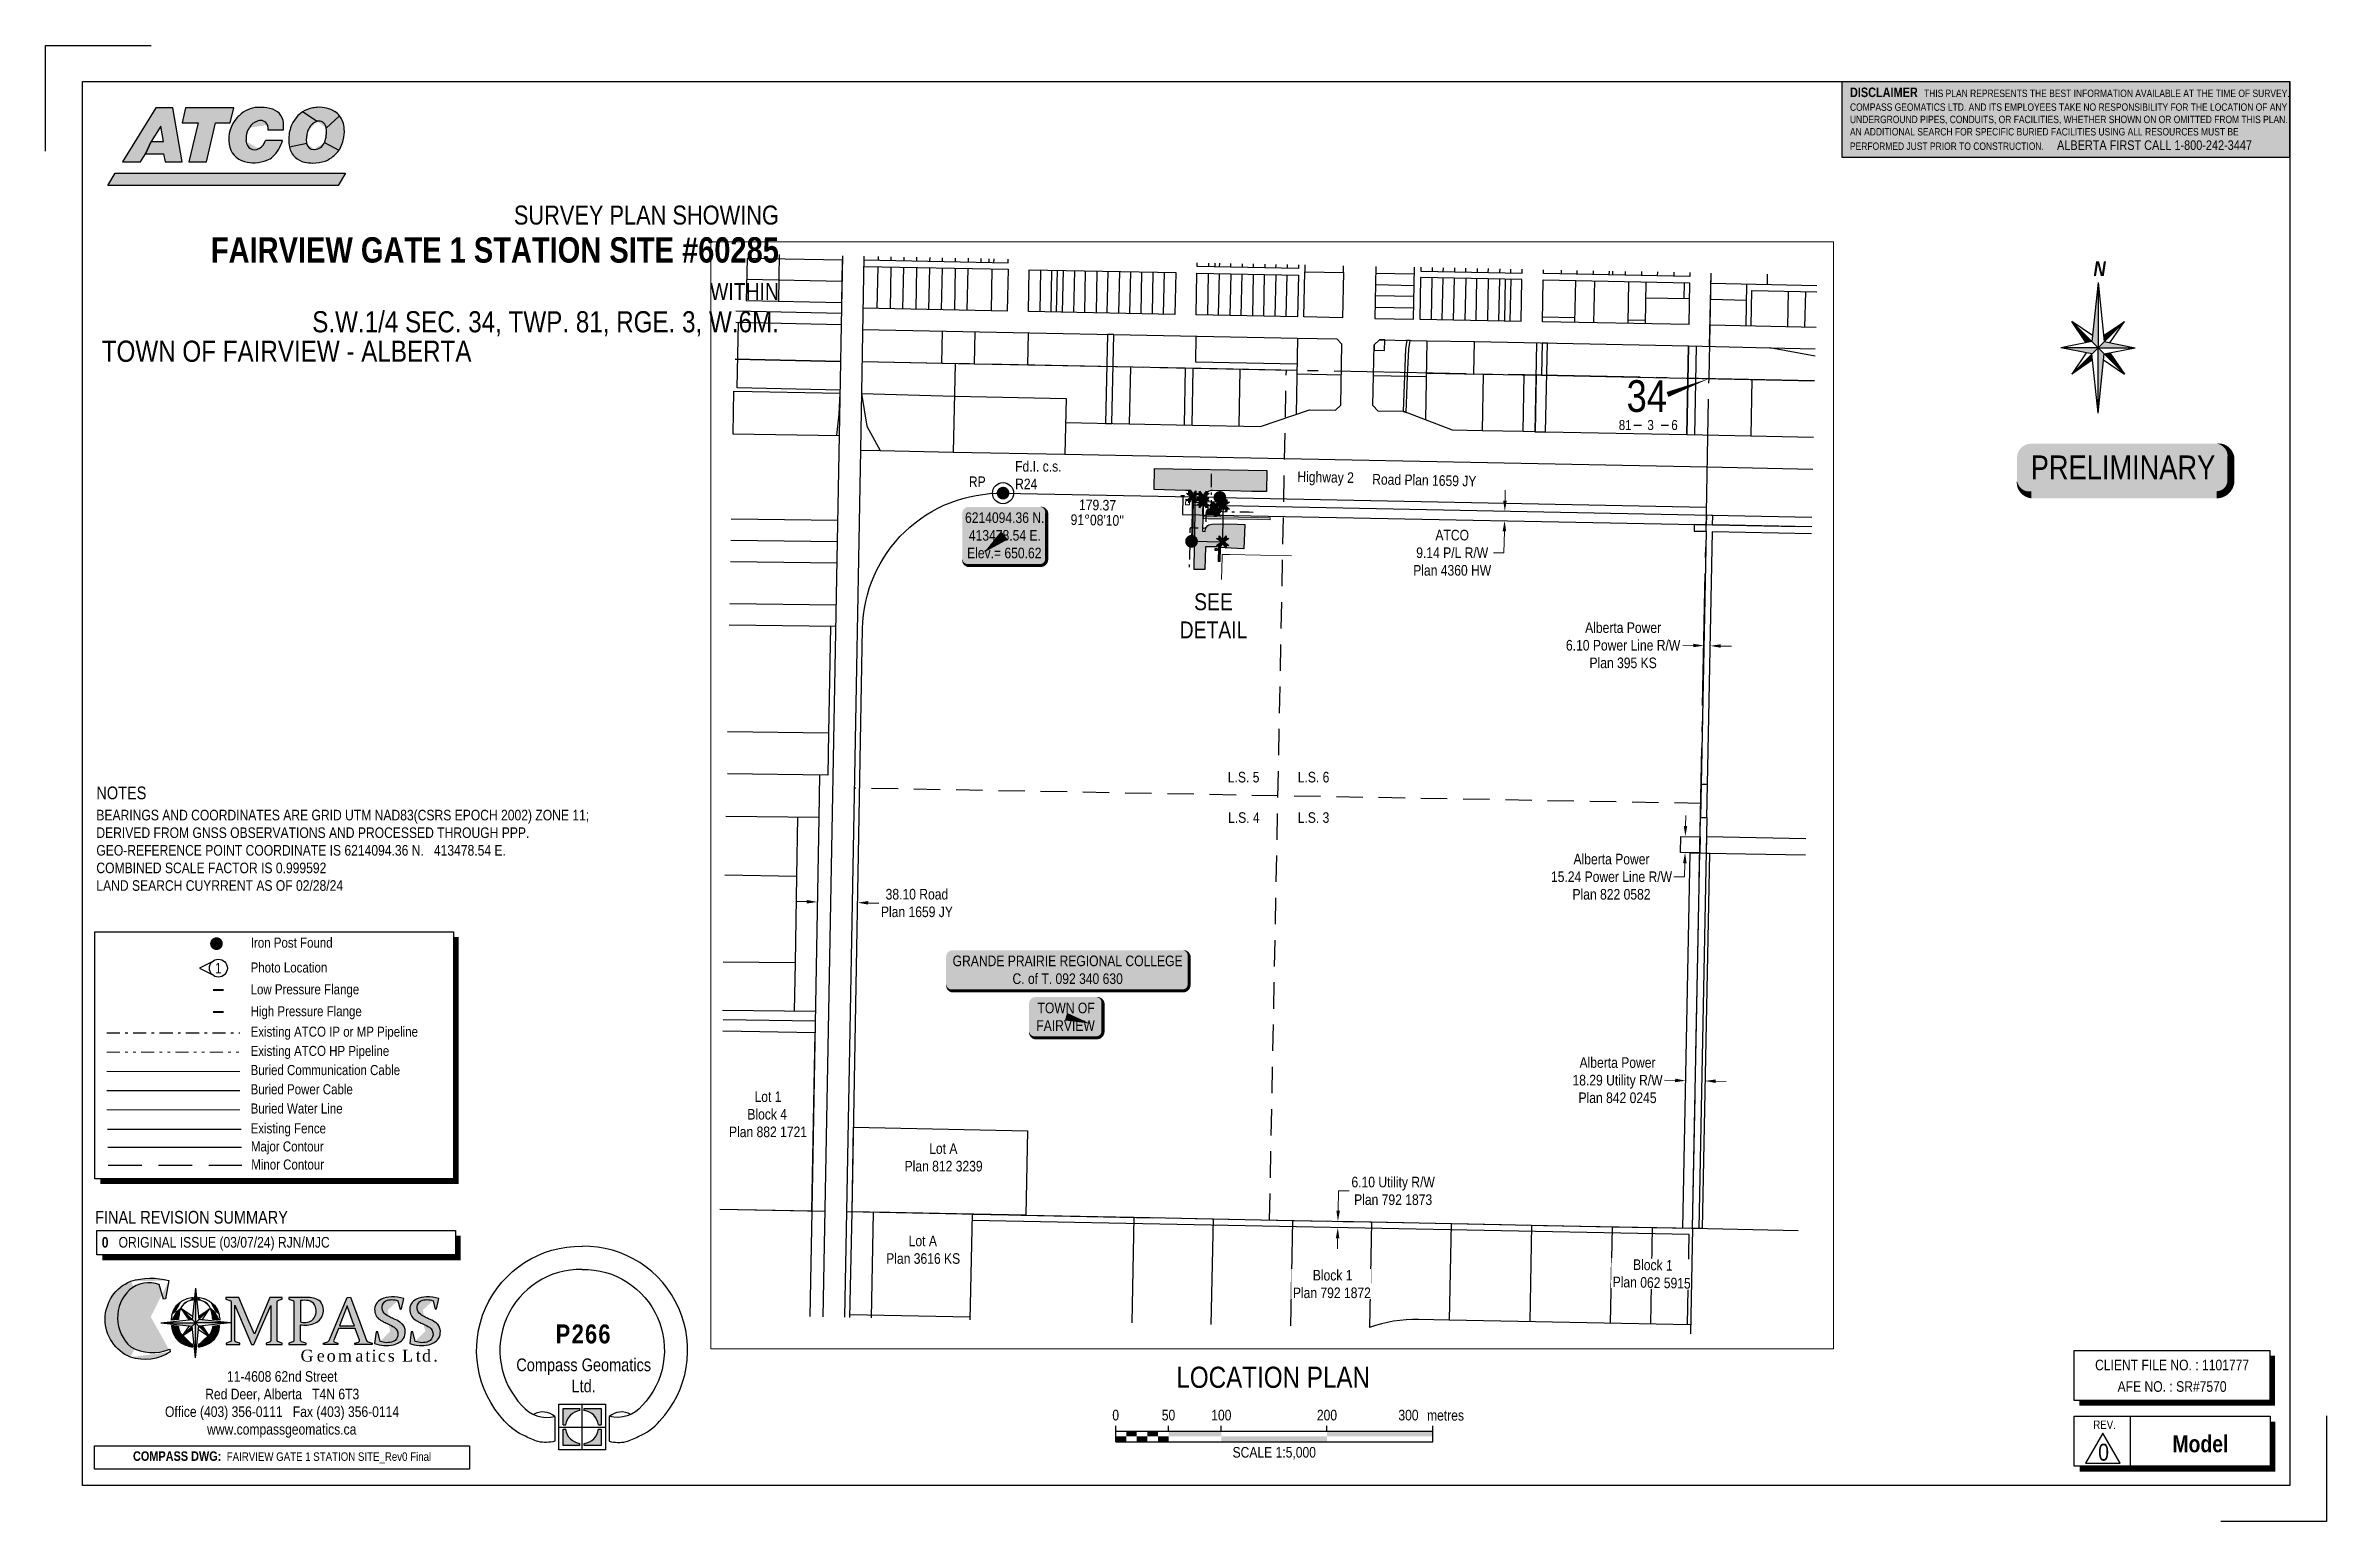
# Paper-space layout '1 of 8' of a CAD drawing. Extents: x -3383 to -1224, y -17 to 1380.
# The model-space entities are those that its viewports show. They can reach past a viewport. Long polylines and large blocks are cut down to what shows.
import ezdxf
from ezdxf.enums import TextEntityAlignment as Align

# ---------------------------------------------------------------- set-up
doc = ezdxf.new("R2010")
doc.units = 0
doc.header["$LTSCALE"] = 5
doc.header["$PDMODE"] = 3
doc.header["$PDSIZE"] = 5
for name, pattern in [('CENTERLINEX3', [5, 2.5, -1, 0.5, -1]), ('CENTERLINEX33', [6.5, 2.5, -1, 0.5, -1, 0.5, -1]), ('DASHED2', [9.525, 6.35, -3.175]), ('foc-LSD', [8, 5, -3]), ('foc-QUARTERLINE', [33, 25, -3, 2, -3])]:
    doc.linetypes.add(name, pattern=pattern)
doc.layers.get('Defpoints').update_dxf_attribs({"color": 9})
for name, color, linetype in [('10', 1, 'Continuous'), ('35', 37, 'Continuous'), ('9', 3, 'Continuous'), ('AS-CABLE', 224, 'foc-CABLE'), ('AS-FENCE-DASH', 48, 'foc-FENCE-DASH'), ('AS-OWNER', 7, 'Continuous'), ('AS-PIPE-AG-CLIENT LOW PRESSURE', 182, 'Continuous'), ('AS-POWER-BURIED-ATCO PIPELINES', 241, 'foc-POWER_BURIED'), ('AS-POWER-EXISTING-T', 72, 'Continuous'), ('AS-POWER-T', 104, 'Continuous'), ('AS-ROADS', 254, 'Continuous'), ('AS-SYMBOL', 7, 'Continuous'), ('C-RW', 13, 'Continuous'), ('CG-LOGO', 7, 'Continuous'), ('CG-NORTH', 7, 'Continuous'), ('CG-NOTES', 7, 'Continuous'), ('CG-PRELIM', 7, 'Continuous'), ('Contour_Line_Intermediate', 8, 'DASHED2'), ('Contour_Line_Major', 7, 'Continuous'), ('DETAIL-T', 7, 'Continuous'), ('EXISTING PIPE IP-T', 182, 'Continuous'), ('F-RW', 190, 'Continuous'), ('L-2', 7, 'Continuous'), ('L-3', 7, 'Continuous'), ('L-BD', 7, 'Continuous'), ('L-MON', 1, 'Continuous'), ('L-QSEC', 8, 'foc-QUARTERLINE'), ('L-ROAD-T', 7, 'Continuous'), ('L-SECLBL', 7, 'Continuous'), ('L-SECTION-LSD', 7, 'foc-LSD'), ('L-TITLEDB', 4, 'Continuous'), ('L-TITLEDB-T', 4, 'Continuous'), ('P-PROPOSED', 10, 'Continuous')]:
    doc.layers.add(name, color=color, linetype=linetype)
for name, color, linetype, lineweight in [('AS-GENERAL', 48, 'Continuous', 18), ('C-RW-T', 13, 'Continuous', 9), ('EXISTING PIPE (EXIST OR HP)', 240, 'CENTERLINEX33', 20), ('F-RW-T', 190, 'Continuous', 9)]:
    doc.layers.add(name, color=color, linetype=linetype, lineweight=lineweight)
for name, color, linetype, lineweight, true_color in [('AS-TELUS-ATCO PIPELINES', 7, 'foc-TEL', 9, 0xff9c38), ('AS-WATER PIPE', 7, 'foc-WATER', 9, 0x8ac4ff), ('EXISTING PIPE IP', 7, 'CENTERLINEX3', 30, 0x3800e0)]:
    doc.layers.add(name, color=color, linetype=linetype, lineweight=lineweight, true_color=true_color)
doc.styles.add('100L', font='ARIALN.TTF', dxfattribs={"height": 11})
doc.styles.add('240', font='ARIALN.TTF', dxfattribs={"height": 30})
doc.styles.add('80', font='ARIALN.TTF', dxfattribs={"height": 10})
doc.styles.add('80CG', font='ARIALN.TTF', dxfattribs={"height": 10})
doc.styles.add('80L', font='ARIALN.TTF', dxfattribs={"height": 10})
doc.styles.add('foc-LtypeFont', font='ARIALN.TTF', dxfattribs={"height": 7.35})
doc.styles.add('SIMPLEX', font='ARIALN.TTF')
doc.linetypes.add('foc-CABLE', pattern='A,2,-1,["C",foc-LtypeFont,S=0.2,R=0,X=-0.625,Y=-0.75],-1.24,8', length=12.24)
doc.linetypes.add('foc-FENCE-DASH', pattern='A,0.5,-0.5,1,-0.5,1,-0.5,1,-0.5,1,-0.5,["X",foc-LtypeFont,S=0.2,R=0,X=-0.625,Y=-0.75],-0.5', length=7.5)
doc.linetypes.add('foc-POWER_BURIED', pattern='A,10,-1,["P",foc-LtypeFont,S=0.2,R=0,X=-0.425,Y=-0.75],-2', length=13)
doc.linetypes.add('foc-TEL', pattern='A,2,-1,["T",foc-LtypeFont,S=0.2,R=0,X=-0.425,Y=-0.75],-1.24,8', length=12.24)
doc.linetypes.add('foc-WATER', pattern='A,10,-1,["W",foc-LtypeFont,S=0.2,R=0,X=-0.425,Y=-0.75],-2', length=13)
doc.dimstyles.new('Compass 5 000', dxfattribs={"dimscale": 5, "dimtxt": 9, "dimasz": 2, "dimexe": 0.2, "dimexo": 0.0625, "dimgap": 0.5, "dimtad": 0, "dimtih": 1, "dimtoh": 1, "dimzin": 0, "dimdsep": 46, "dimtxsty": '80CG', "dimcen": 0.1, "dimse1": 1, "dimse2": 1, "dimclrd": 256, "dimclrt": 256, "dimaunit": 1, "dimadec": 4, "dimazin": 0, "dimtfac": 0.06, "dimtofl": 0, "dimtmove": 0, "dimatfit": 1, "dimfxl": 0.2, "dimtolj": 1, "dimtzin": 0, "dimlwd": -1, "dimarcsym": 0})

psp = doc.layouts.new('1 of 8')

# ---------------------------------------------------------------- texts
at = {"insert": (-2689.1, 1228.1), "char_height": 9, "attachment_point": 3, "style": '80L'}
psp.add_mtext_dynamic_manual_height_columns('{\\H2x;SURVEY PLAN SHOWING\\P\\pt576;\\fArial Narrow|b1|i0|c0|p34;\\H1.3333x;FAIRVIEW GATE 1 STATION SITE #60285\\P\\ptz;\\fArial Narrow|b0|i0|c0|p34;\\H0.083329x; \\P\\H8.0003x;WITHIN\\H1.2499x;\\PS.W.1/4 SEC. 34, TWP. 81, RGE. 3, W.6M.}', width=640.27, gutter_width=45, heights=[0], dxfattribs=at)
at = {"layer": 'CG-NOTES', "style": '240'}
psp.add_text('TOWN OF FAIRVIEW - ALBERTA', height=20, dxfattribs=at).set_placement((-2980.1, 1100.2), align=Align.TOP_RIGHT)
at = {"layer": 'CG-NOTES', "style": '80L'}
for s, p in [('Iron Post Found', (-3189, 525.6)), ('Photo Location', (-3189.2, 502.1)), ('Low Pressure Flange', (-3189.2, 481.4)), ('High Pressure Flange', (-3189.2, 460.7)), ('Existing ATCO IP or MP Pipeline', (-3189.2, 441.3)), ('Existing ATCO HP Pipeline', (-3189.2, 423.1)), ('Buried Communication Cable', (-3189.2, 405)), ('Buried Power Cable', (-3189.2, 386.8)), ('Buried Water Line', (-3189.2, 368.6)), ('Existing Fence', (-3189.2, 349.8)), ('Major Contour', (-3188.9, 332.7)), ('Minor Contour', (-3188.6, 315.6))]:
    psp.add_text(s, height=9.5, dxfattribs=at).set_placement(p)
at = {"layer": 'CG-NOTES', "attachment_point": 1, "style": '80'}
for s, insert, char_height, width in [('\\pi77.332;11-4608 62nd Street\\P\\pi56.725;Red Deer, Alberta   T4N 6T3\\P\\pi18.673;Office (403) 356-0111   Fax (403) 356-0114\\P\\pi58.505;www.compassgeomatics.ca', (-3288.9, 124.7), 10, 257.83), ('\\pi34.684;{\\fArial Narrow|b1|i0|c0|p34;\\H1.125x;\\C14;COMPASS DWG:}  FAIRVIEW GATE 1 STATION SITE_Rev0 Final', (-3335.2, 48.8), 8, 350.451)]:
    psp.add_mtext(s, dxfattribs=dict(at, insert=insert, char_height=char_height, width=width))
at = {"layer": 'DETAIL-T', "color": 3, "insert": (-2221.2, 118.8), "char_height": 20, "width": 240.103, "attachment_point": 5, "style": '80CG'}
psp.add_mtext('LOCATION PLAN', dxfattribs=at)
at = {"layer": 'L-3', "color": 14, "style": '80L'}
psp.add_text('NOTES', height=12, dxfattribs=at).set_placement((-3335.2, 666.1))
at = {"layer": 'L-3', "insert": (-3335.2, 656.1), "char_height": 10, "width": 489.535, "attachment_point": 1, "style": '80L'}
psp.add_mtext('BEARINGS AND COORDINATES ARE GRID UTM NAD83(CSRS EPOCH 2002) ZONE 11;\\PDERIVED FROM GNSS OBSERVATIONS AND PROCESSED THROUGH PPP. {\\H1.4444x; }\\PGEO-REFERENCE POINT COORDINATE IS 6214094.36 N.   413478.54 E.{\\H1.2963x; }\\PCOMBINED SCALE FACTOR IS 0.999592{\\H1.3456x; }\\PLAND SEARCH CUYRRENT AS OF 02/28/24{\\H1.3292x; }', dxfattribs=at)

msp = doc.modelspace()

# ---------------------------------------------------------------- texts
at = {"layer": 'DETAIL-T', "color": 3, "insert": (413677.744, 6213978.238), "char_height": 15.9935, "width": 63.61018, "attachment_point": 5, "style": '80CG'}
msp.add_mtext('SEE\\PDETAIL', dxfattribs=at)
at = {"layer": 'L-BD', "style": '80L'}
for s, p in [('179.37', (413567.97, 6214083.087)), ("91°08'10''", (413567.687, 6214068.846))]:
    msp.add_text(s, height=9.9959, rotation=358.8643, dxfattribs=at).set_placement(p, align=Align.MIDDLE)
at = {"layer": 'L-ROAD-T', "insert": (413757.28, 6214115.058), "char_height": 9.9959, "attachment_point": 1, "rotation": 358.864288, "style": '80L'}
msp.add_mtext_dynamic_manual_height_columns('Highway 2', width=52.97176, gutter_width=50, heights=[0], dxfattribs=at)
at = {"layer": 'L-TITLEDB-T', "insert": (413828.093, 6214112.588), "char_height": 9.99592, "attachment_point": 1, "rotation": 358.864288, "style": '80L'}
msp.add_mtext_dynamic_manual_height_columns('Road Plan 1659 JY', width=98.72892, gutter_width=50, heights=[0], dxfattribs=at)
at = {"layer": 'L-TITLEDB-T', "char_height": 9.99592, "attachment_point": 1, "style": '80L'}
for s, insert in [('\\pi25.471;Lot 1\\P\\pi18.666;Block 4\\P\\pi1.3059;Plan 882 1721', (413217.809, 6213528.045)), ('\\pi23.763;Lot A\\P\\pi0.50475;Plan 812 3239', (413384.839, 6213478.908)), ('\\pi23.763;Lot A\\P\\pi2.4583;Plan 3616 KS', (413365.45, 6213391.484))]:
    msp.add_mtext_dynamic_manual_height_columns(s, width=73.47653, gutter_width=50, heights=[0], dxfattribs=dict(at, insert=insert))

# ---------------------------------------------------------------- blocks, each defined once
blk = doc.blocks.new('cg-north')
at = {"linetype": 'Continuous'}
for points in [[(-0.3, 62), (-6.2, 6), (-0.3, 0.1)], [(-25.2, 25), (-11.6, 4.9), (-6.2, 6)], [(24.6, 25), (5, 11.8), (5.6, 6)], [(-0.3, 0.1), (-35.5, 0.1), (-6.2, -5.8)], [(5.6, 6), (-0.3, 0.1), (34.9, 0.1)], [(5.6, -5.8), (-0.3, 0.1), (-0.3, -61.7)], [(-5.6, -11.5), (-6.2, -5.8), (-25.2, -24.8)], [(11, -4.7), (5.6, -5.8), (24.6, -24.8)]]:
    blk.add_hatch(color=14, dxfattribs=at).paths.add_polyline_path(points)
at = {"color": 14, "linetype": 'Continuous'}
for p, q in [((-0.3, 62), (-6.2, 6)), ((-0.3, 62), (-0.3, 0.1)), ((-0.3, 62), (5.6, 6)), ((-0.3, 0.1), (-25.2, 25)), ((-11.6, 4.9), (-25.2, 25)), ((-5.6, 11.8), (-25.2, 25)), ((-0.3, 0.1), (24.6, 25)), ((5, 11.8), (24.6, 25)), ((11, 4.9), (24.6, 25)), ((-6.2, 6), (-35.5, 0.1)), ((-0.3, 0.1), (-35.5, 0.1)), ((-6.2, -5.8), (-35.5, 0.1)), ((-0.3, 0.1), (-25.2, -24.8)), ((-0.3, 0.1), (24.6, -24.8)), ((-0.3, -61.7), (-0.3, 0.1)), ((-0.3, 0.1), (34.9, 0.1)), ((5.6, 6), (34.9, 0.1)), ((5.6, -5.8), (34.9, 0.1)), ((-11.6, -4.7), (-25.2, -24.8)), ((-5.6, -11.5), (-25.2, -24.8)), ((-0.3, -61.7), (-6.2, -5.8)), ((-0.3, -61.7), (5.6, -5.8)), ((5, -11.5), (24.6, -24.8)), ((10.9, -4.5), (11, -4.7)), ((11, -4.7), (24.6, -24.8))]:
    blk.add_line(p, q, dxfattribs=at)
at = {"color": 14, "linetype": 'Continuous', "insert": (-10.2, 82), "char_height": 14, "width": 22.782, "attachment_point": 1, "style": '80CG'}
blk.add_mtext('\\pi5.6372;{\\fArial Narrow|b1|i1|c0|p34;N}', dxfattribs=at)
blk = doc.blocks.new('STAMP')
at = {"linetype": 'Continuous'}
h = blk.add_hatch(color=256, dxfattribs=at)
h.dxf.hatch_style = 1
h.paths.add_polyline_path([(-3.5, -57.3), (-3.5, -55.2), (-19.4, -55.2), (-19.4, -70.8), (-17, -70.8, -0.341095)])
h.paths.add_polyline_path([(14.1, -70.8), (16.5, -70.8), (16.5, -55.2), (0.5, -55.2), (0.5, -57.3, -0.341095)])
h.paths.add_polyline_path([(0.5, -88.4), (0.5, -90.4), (16.5, -90.4), (16.5, -74.8), (14.1, -74.8, -0.341095)])
h.paths.add_polyline_path([(-17, -74.8), (-19.4, -74.8), (-19.4, -90.4), (-3.5, -90.4), (-3.5, -88.4, -0.341095)])
for p, q in [((-3.5, -57.3), (-3.5, -55.2)), ((-1.5, -94.4), (-1.5, -51.2)), ((0.5, -57.3), (0.5, -55.2)), ((-23.4, -72.8), (20.5, -72.8)), ((-19.4, -70.8), (-17, -70.8)), ((-19.4, -74.8), (-17, -74.8)), ((14.1, -70.8), (16.5, -70.8)), ((14.1, -74.8), (16.5, -74.8)), ((-3.5, -90.4), (-3.5, -88.4)), ((0.5, -90.4), (0.5, -88.4))]:
    blk.add_line(p, q, dxfattribs=at)
at = {"linetype": 'Continuous', "flags": 128}
for points in [[(-1.5, 76.4, 0.665153), (-58.4, -52.5, 0.284669), (-27.2, -62.8), (-27.2, -86.2, -0.121434), (-43, -86.6, -0.034119), (-55.1, -81.5, -0.115846), (-74.8, -67.2, -0.661414), (-1.5, 98.4, 0.661414)], [(-1.5, 76.4, -0.665153), (55.5, -52.5, -0.284669), (24.2, -62.8), (24.2, -86.2, 0.121434), (40.1, -86.6, 0.034119), (52.2, -81.5, 0.115846), (71.9, -67.2, 0.661414), (-1.5, 98.4, -0.661414)]]:
    blk.add_lwpolyline(points, format="xyb", dxfattribs=at)
at = {"linetype": 'Continuous'}
blk.add_lwpolyline([(20.5, -94.4), (-23.4, -94.4), (-23.4, -51.2), (20.5, -51.2)], close=True, dxfattribs=at)
for points in [[(-19.4, -70.8), (-19.4, -55.2), (-3.5, -55.2)], [(0.5, -55.2), (16.5, -55.2), (16.5, -70.8)], [(-3.5, -90.4), (-19.4, -90.4), (-19.4, -74.8)], [(16.5, -74.8), (16.5, -90.4), (0.5, -90.4)]]:
    blk.add_lwpolyline(points, dxfattribs=at)
for centre, radius, start, end in [((-38.8, -76.5), 18, 49.7767, 119.1818), ((-1.5, -72.8), 15.7, 97.3315, 172.6685), ((-1.5, -72.8), 15.7, 7.3315, 82.6685), ((35.9, -76.5), 18, 60.8182, 130.2233), ((-1.5, -72.8), 15.7, 187.3315, 262.6685), ((-1.5, -72.8), 15.7, 277.3315, 352.6685)]:
    blk.add_arc(centre, radius, start, end, dxfattribs=at)
at = {"linetype": 'Continuous', "attachment_point": 5, "style": '80CG'}
for s, width, insert, char_height in [('{\\fArial Narrow|b1|i0|c0|p34;\\T1.1;P266}', 51.54, (0, 15.2), 18), ('Compass Geomatics\\PLtd.', 127.184, (0, -24), 12)]:
    blk.add_mtext_dynamic_manual_height_columns(s, width=width, gutter_width=45, heights=[0], dxfattribs=dict(at, insert=insert, char_height=char_height))
blk = doc.blocks.new('c_logo')
h = blk.add_hatch(color=256)
edge = h.paths.add_edge_path()
edge.add_arc((-141.8, -18.9), 63, 74.1661, 107.5113, ccw=False)
edge.add_line((-124.6, 41.7), (-127.8, 24.4))
edge.add_line((-127.8, 24.4), (-129.9, 24.3))
edge.add_line((-129.9, 24.3), (-133.7, 38))
edge.add_arc((-143.5, 10.5), 29.1, 70.3832, 129.1598)
edge.add_arc((-136.2, 6.6), 36.9, 134.0613, 228.3206)
edge.add_arc((-139.8, 16.8), 43.2, 241.0325, 291.7344)
edge.add_line((-123.8, -23.3), (-123.3, -25.7))
edge.add_arc((-147.3, 10.4), 43.4, 251.5179, 303.5841, ccw=False)
edge.add_arc((-146.1, 5.2), 38.8, 112.1026, 247.4698, ccw=False)
h = blk.add_hatch(color=256)
edge = h.paths.add_edge_path()
edge.add_arc((-89, 1.8), 33.4, 166.6682, 175.6601, ccw=False)
edge.add_arc((-102.3, 5.6), 19.6, 121.6531, 168.6953, ccw=False)
edge.add_arc((-99.6, 0.9), 25, 95.0736, 121.1383, ccw=False)
edge.add_line((-101.8, 25.8), (-102.1, 23.3))
edge.add_arc((-99.9, 6.4), 17.1, 97.444, 127.0912)
edge.add_arc((-98.7, 8.4), 16.4, 134.7148, 171.0442)
edge.add_arc((-73.8, 3.2), 41.8, 169.3159, 177.5034)
edge.add_line((-115.5, 5), (-122.3, 4.3))
at = {"linetype": 'Continuous'}
for points in [[(-99.4, 34.7), (-102.5, 4.9), (-99.4, 1.7)], [(-99.4, 1.7), (-132.4, 1.7), (-102.5, -1.4)], [(-112.7, 15), (-105.6, 4.5), (-102.5, 4.9)], [(-96.3, 4.9), (-99.4, 1.7), (-66.4, 1.7)], [(-96.3, -1.4), (-99.4, 1.7), (-99.4, -31.3)], [(-86.1, 15), (-96.6, 7.9), (-96.3, 4.9)], [(-102.2, -4.5), (-102.5, -1.4), (-112.7, -11.6)], [(-93.2, -1.1), (-96.3, -1.4), (-86.1, -11.6)]]:
    blk.add_hatch(color=14, dxfattribs=at).paths.add_polyline_path(points)
h = blk.add_hatch(color=256)
edge = h.paths.add_edge_path()
edge.add_arc((-99.1, 0.9), 25, 58.8617, 85.0803, ccw=False)
edge.add_arc((-96.4, 5.6), 19.6, 11.3047, 58.3469, ccw=False)
edge.add_arc((-109.7, 1.8), 33.4, 4.3278, 13.3318, ccw=False)
edge.add_line((-76.4, 4.3), (-83.2, 5))
edge.add_arc((-124.9, 3.2), 41.8, 2.487, 10.6841)
edge.add_arc((-100.1, 8.4), 16.4, 8.9558, 45.2852)
edge.add_arc((-98.8, 6.4), 17.1, 52.9088, 82.7833)
edge.add_line((-96.7, 23.3), (-97, 25.8))
h = blk.add_hatch(color=256)
edge = h.paths.add_edge_path()
edge.add_line((-48.6, 2.5), (-58.3, 25.6))
edge.add_line((-58.3, 25.6), (-70.6, 25.6))
edge.add_line((-70.6, 25.6), (-70.6, 24.2))
edge.add_line((-70.6, 24.2), (-66.8, 23))
edge.add_arc((-67.2, 21.6), 1.5, 0, 72.6157, ccw=False)
edge.add_line((-65.7, 21.6), (-65.7, 2.5))
edge.add_line((-65.7, 2.5), (-65.7, -14.9))
edge.add_arc((-67.2, -14.9), 1.5, -73.424, 0, ccw=False)
edge.add_line((-66.8, -16.3), (-70.5, -17.4))
edge.add_line((-70.5, -17.4), (-70.5, -18.9))
edge.add_line((-70.5, -18.9), (-57.6, -18.9))
edge.add_line((-57.6, -18.9), (-57.6, -17.5))
edge.add_line((-57.6, -17.5), (-61.1, -16.4))
edge.add_arc((-60.6, -15), 1.5, 180, 252.4646, ccw=False)
edge.add_line((-62.1, -15), (-62.1, 2.5))
edge.add_line((-62.1, 2.5), (-62.1, 18.4))
edge.add_line((-62.1, 18.4), (-46.4, -18.9))
edge.add_line((-46.4, -18.9), (-44.1, -18.9))
edge.add_line((-44.1, -18.9), (-35, 2.5))
edge.add_line((-35, 2.5), (-28.3, 18.3))
edge.add_line((-28.3, 18.3), (-28.3, 2.5))
edge.add_line((-28.3, 2.5), (-28.3, -15))
edge.add_arc((-29.8, -15), 1.5, -73.424, 0, ccw=False)
edge.add_line((-29.4, -16.4), (-32.7, -17.4))
edge.add_line((-32.7, -17.4), (-32.7, -18.9))
edge.add_line((-32.7, -18.9), (-17.3, -18.9))
edge.add_line((-17.3, -18.9), (-17.3, -17.5))
edge.add_line((-17.3, -17.5), (-21, -16.3))
edge.add_arc((-20.5, -14.9), 1.5, 180, 252.4646, ccw=False)
edge.add_line((-22, -14.9), (-22, 2.5))
edge.add_line((-22, 2.5), (-22, 21.7))
edge.add_arc((-20.5, 21.7), 1.5, 107.3843, 180, ccw=False)
edge.add_line((-21, 23.1), (-17.4, 24.2))
edge.add_line((-17.4, 24.2), (-17.4, 25.6))
edge.add_line((-17.4, 25.6), (-29.1, 25.6))
edge.add_line((-29.1, 25.6), (-38.8, 2.5))
edge.add_line((-38.8, 2.5), (-43.7, -9.1))
edge.add_line((-43.7, -9.1), (-48.6, 2.5))
h = blk.add_hatch(color=256)
h.paths.add_polyline_path([(7.6, 25.6), (-11.1, 25.6), (-11.1, 24.2), (-7.3, 23, -0.326805), (-6.3, 21.6), (-6.3, -14.9, -0.331803), (-7.4, -16.3), (-11.1, -17.4), (-11.1, -18.9), (5.3, -18.9), (5.3, -17.5), (1, -16.2, -0.327162), (0, -14.7), (0, 0, 0.135693), (12.6, 1, 0.518306), (18.8, 21.8, 0.201798)])
h.paths.add_polyline_path([(0, 22.9, -0.05909), (7.3, 22.8, -0.236459), (13.3, 18.7, -0.297964), (11.9, 5.1, -0.269959), (0.5, 2.5, -0.011455), (0, 2.6)], flags=16)
h = blk.add_hatch(color=256)
h.paths.add_polyline_path([(47.4, 26.1), (44.1, 25.8), (34.4, 2.5), (27.1, -15, -0.225541), (25.7, -16.2), (21.8, -17.4), (21.8, -18.9), (34.7, -18.9), (35.3, -18.9), (35.3, -17.5), (32.4, -16.6, -0.43446), (31.4, -14.6), (35.8, -3.6), (51.8, -3.6), (55.7, -14.5, -0.430441), (54.7, -16.5), (51.5, -17.4), (51.5, -18.9), (67.8, -18.9), (67.8, -17.5), (63.9, -16.3, -0.232291), (62.4, -14.9), (56.1, 2.5)])
h.paths.add_polyline_path([(44.1, 17.7), (49.6, 2.5), (50.9, -1.1), (36.8, -1.1), (38.2, 2.5)], flags=16)
h = blk.add_hatch(color=256)
edge = h.paths.add_edge_path()
edge.add_arc((103.3, 50.8), 54.1, 243.1997, 248.1345)
edge.add_arc((69.9, -30.2), 33.5, 55.7647, 66.7239, ccw=False)
edge.add_arc((84.5, -9), 7.7, -65.6478, 57.1428, ccw=False)
edge.add_arc((81.8, 0.7), 17.7, 248.3428, 289.4425, ccw=False)
edge.add_line((75.3, -15.8), (73.1, -6.7))
edge.add_line((73.1, -6.7), (71.7, -6.9))
edge.add_line((71.7, -6.9), (70.1, -17.8))
edge.add_arc((81.2, 14.2), 33.9, 250.8905, 281.4155)
edge.add_arc((84.6, -3.1), 16.2, 281.7683, 321.9948)
edge.add_arc((87.3, -7), 11.8, 328.8789, 398.35)
edge.add_arc((79.7, -17.6), 24.7, 46.7096, 54.4302)
edge.add_arc((79.7, -17.6), 24.7, 54.4302, 70.3091)
edge.add_arc((139.4, 119.6), 125, 243.6166, 245.7228, ccw=False)
edge.add_arc((89.5, 20.6), 14.2, 223.2297, 246.3738, ccw=False)
edge.add_arc((84.7, 16.1), 7.62, 121.2723, 223.353, ccw=False)
edge.add_arc((86.6, 7.5), 16.2, 69.6826, 111.1397, ccw=False)
edge.add_line((92.2, 22.7), (94.3, 14.7))
edge.add_line((94.3, 14.7), (95.6, 14.9))
edge.add_line((95.6, 14.9), (97.6, 24.9))
edge.add_arc((87.2, -14.4), 40.7, 75.2956, 91.6843)
edge.add_arc((86, 5.6), 20.7, 89.7518, 117.221)
edge.add_arc((80.5, 14.4), 10.4, 112.8657, 186.9967)
edge.add_arc((81.9, 14.2), 11.8, 185.0082, 240.0685)
edge.add_arc((103.3, 50.8), 54.1, 239.829, 243.1997)
h = blk.add_hatch(color=256)
edge = h.paths.add_edge_path()
edge.add_arc((136.5, 50.8), 54.1, 243.1997, 248.1345)
edge.add_arc((103.1, -30.2), 33.5, 55.7647, 66.7239, ccw=False)
edge.add_arc((117.7, -9), 7.7, -65.6478, 57.1428, ccw=False)
edge.add_arc((115, 0.7), 17.7, 248.3428, 289.4425, ccw=False)
edge.add_line((108.5, -15.8), (106.3, -6.7))
edge.add_line((106.3, -6.7), (104.8, -6.9))
edge.add_line((104.8, -6.9), (103.3, -17.8))
edge.add_arc((114.4, 14.2), 33.9, 250.8905, 281.4155)
edge.add_arc((117.8, -3.1), 16.2, 281.7683, 321.9948)
edge.add_arc((120.5, -7), 11.8, 328.8789, 398.35)
edge.add_arc((112.8, -17.6), 24.7, 46.7096, 54.4302)
edge.add_arc((112.8, -17.6), 24.7, 54.4302, 70.3091)
edge.add_arc((172.5, 119.6), 125, 243.6166, 245.7228, ccw=False)
edge.add_arc((122.7, 20.6), 14.2, 223.2297, 246.3738, ccw=False)
edge.add_arc((117.9, 16.1), 7.62, 121.2723, 223.353, ccw=False)
edge.add_arc((119.8, 7.5), 16.2, 69.6826, 111.1397, ccw=False)
edge.add_line((125.4, 22.7), (127.5, 14.7))
edge.add_line((127.5, 14.7), (128.8, 14.9))
edge.add_line((128.8, 14.9), (130.8, 24.9))
edge.add_arc((120.4, -14.4), 40.7, 75.2956, 91.6843)
edge.add_arc((119.2, 5.6), 20.7, 89.7518, 117.221)
edge.add_arc((113.7, 14.4), 10.4, 112.8657, 186.9967)
edge.add_arc((115.1, 14.2), 11.8, 185.0082, 240.0685)
edge.add_arc((136.5, 50.8), 54.1, 239.829, 243.1997)
h = blk.add_hatch(color=256)
edge = h.paths.add_edge_path()
edge.add_arc((-89, 3), 33.4, 186.7164, 193.3318)
edge.add_arc((-102.3, -0.8), 19.6, 191.3047, 238.3469)
edge.add_arc((-99.6, 3.9), 25, 238.8617, 264.5936)
edge.add_line((-102, -21), (-102.2, -18.5))
edge.add_arc((-99.9, -1.6), 17.1, 232.9088, 262.0641, ccw=False)
edge.add_arc((-98.7, -3.6), 16.4, 188.9558, 225.2852, ccw=False)
edge.add_arc((-73.8, 1.6), 41.8, 184.3813, 190.6841, ccw=False)
edge.add_line((-115.5, -1.6), (-122.2, -0.9))
h = blk.add_hatch(color=256)
edge = h.paths.add_edge_path()
edge.add_arc((-124.9, 1.6), 41.8, 349.3159, 355.6284, ccw=False)
edge.add_arc((-100.1, -3.6), 16.4, 314.7148, 351.0442, ccw=False)
edge.add_arc((-98.8, -1.6), 17.1, 277.7082, 307.0912, ccw=False)
edge.add_line((-96.5, -18.5), (-96.8, -21))
edge.add_arc((-99.1, 3.9), 25, 275.2524, 301.1383)
edge.add_arc((-96.4, -0.8), 19.6, 301.6531, 348.6953)
edge.add_arc((-109.7, 3), 33.4, 346.6682, 353.2958)
edge.add_line((-76.6, -0.9), (-83.3, -1.6))
at = {"color": 14, "linetype": 'Continuous'}
for p, q in [((-99.4, 34.7), (-102.5, 4.9)), ((-99.4, 34.7), (-99.4, 1.7)), ((-99.4, 34.7), (-96.3, 4.9)), ((-132.4, 1.7), (-102.5, 4.9)), ((-132.4, 1.7), (-102.5, -1.4)), ((-132.4, 1.7), (-99.4, 1.7)), ((-99.4, 1.7), (-112.7, 15)), ((-105.6, 4.5), (-112.7, 15)), ((-102.2, 7.9), (-112.7, 15)), ((-99.4, 1.7), (-112.7, -11.6)), ((-99.4, 1.7), (-86.1, 15)), ((-66.4, 1.7), (-99.4, 1.7)), ((-99.4, 1.7), (-86.1, -11.6)), ((-99.4, -31.3), (-99.4, 1.7)), ((-96.6, 7.9), (-86.1, 15)), ((-66.4, 1.7), (-96.3, 4.9)), ((-66.4, 1.7), (-96.3, -1.4)), ((-93.2, 4.5), (-86.1, 15)), ((-105.6, -1.1), (-112.7, -11.6)), ((-102.2, -4.5), (-112.7, -11.6)), ((-99.4, -31.3), (-102.5, -1.4)), ((-99.4, -31.3), (-96.3, -1.4)), ((-96.6, -4.5), (-86.1, -11.6)), ((-93.2, -1.1), (-86.1, -11.6))]:
    blk.add_line(p, q, dxfattribs=at)
at = {"flags": 128}
for points in [[(-160.8, 41.1, -0.146532), (-124.6, 41.7), (-127.8, 24.4), (-129.9, 24.3), (-133.7, 38, 0.262236), (-161.9, 33.1, 0.436158), (-160.8, -21, 0.22491), (-123.8, -23.3), (-123.3, -25.7, -0.231173), (-161, -30.7, -0.670499)], [(-122.3, 4.3, -0.039254), (-121.5, 9.5, -0.208192), (-112.6, 22.3, -0.114221), (-101.8, 25.8), (-102.1, 23.3, 0.130087), (-110.2, 20, 0.159858), (-114.8, 10.9, 0.03574), (-115.5, 5)], [(-97, 25.8, -0.114902), (-86.2, 22.3, -0.208192), (-77.2, 9.5, -0.039307), (-76.4, 4.3), (-83.2, 5, 0.035782), (-83.9, 10.9, 0.159858), (-88.5, 20, 0.131095), (-96.7, 23.3)], [(-48.6, 2.5), (-58.3, 25.6), (-70.6, 25.6), (-70.6, 24.2), (-66.8, 23, -0.327892), (-65.7, 21.6), (-65.7, 2.5), (-65.7, -14.9, -0.331803), (-66.8, -16.3), (-70.5, -17.4), (-70.5, -18.9), (-57.6, -18.9), (-57.6, -17.5), (-61.1, -16.4, -0.327162), (-62.1, -15), (-62.1, 2.5), (-62.1, 18.4), (-46.4, -18.9), (-44.1, -18.9), (-35, 2.5), (-28.3, 18.3), (-28.3, 2.5), (-28.3, -15, -0.331803), (-29.4, -16.4), (-32.7, -17.4), (-32.7, -18.9), (-17.3, -18.9), (-17.3, -17.5), (-21, -16.3, -0.327162), (-22, -14.9), (-22, 2.5), (-22, 21.7, -0.327892), (-21, 23.1), (-17.4, 24.2), (-17.4, 25.6), (-29.1, 25.6), (-38.8, 2.5), (-43.7, -9.1)], [(78.9, 2.5, 0.021535), (83.1, 0.5, -0.047855), (88.7, -2.5, -0.593701), (87.7, -16, -0.181278), (75.3, -15.8), (73.1, -6.7), (71.7, -6.9), (70.1, -17.8, 0.133984), (87.9, -19, 0.177346), (97.4, -13.1, 0.312763), (96.6, 0.4, 0.0337), (94, 2.5, 0.069396), (88, 5.6, -0.00919), (83.8, 7.6, -0.10133), (79.2, 10.9, -0.477408), (80.8, 22.6, -0.18289), (92.2, 22.7), (94.3, 14.7), (95.6, 14.9), (97.6, 24.9, 0.071631), (86.1, 26.3, 0.120434), (76.5, 24, 0.335231), (70.2, 13.1, 0.244978), (76.1, 4, 0.014709)], [(112.1, 2.5, 0.021535), (116.3, 0.5, -0.047855), (121.9, -2.5, -0.593701), (120.9, -16, -0.181278), (108.5, -15.8), (106.3, -6.7), (104.8, -6.9), (103.3, -17.8, 0.133984), (121.1, -19, 0.177346), (130.6, -13.1, 0.312763), (129.8, 0.4, 0.0337), (127.2, 2.5, 0.069396), (121.2, 5.6, -0.00919), (117, 7.6, -0.10133), (112.4, 10.9, -0.477408), (113.9, 22.6, -0.18289), (125.4, 22.7), (127.5, 14.7), (128.8, 14.9), (130.8, 24.9, 0.071631), (119.2, 26.3, 0.120434), (109.7, 24, 0.335231), (103.4, 13.1, 0.244978), (109.3, 4, 0.014709)], [(-122.2, -0.9, 0.028873), (-121.5, -4.7, 0.208192), (-112.6, -17.5, 0.11275), (-102, -21), (-102.2, -18.5, -0.127905), (-110.2, -15.2, -0.159858), (-114.8, -6.1, -0.027508), (-115.5, -1.6)], [(-83.3, -1.6, -0.02755), (-83.9, -6.1, -0.159858), (-88.5, -15.2, -0.128915), (-96.5, -18.5), (-96.8, -21, 0.113431), (-86.2, -17.5, 0.208192), (-77.2, -4.7, 0.028926), (-76.6, -0.9)]]:
    blk.add_lwpolyline(points, format="xyb", close=True, dxfattribs=at)
for points in [[(-11.1, -18.9), (5.3, -18.9), (5.3, -17.5), (1, -16.2, -0.327162), (0, -14.7), (0, 0, 0.135693), (12.6, 1, 0.518306), (18.8, 21.8, 0.201798), (7.6, 25.6), (-11.1, 25.6), (-11.1, 24.2), (-7.3, 23, -0.326805), (-6.3, 21.6), (-6.3, -14.9, -0.331803), (-7.4, -16.3), (-11.1, -17.4), (-11.1, -18.9), (1.8, -18.9)], [(0.5, 2.5, 0.269959), (11.9, 5.1, 0.297964), (13.3, 18.7, 0.236459), (7.3, 22.8, 0.05909), (0, 22.9), (0, 2.6, 0.011455), (0.5, 2.5, 0.011455)], [(34.7, -18.9), (21.8, -18.9), (21.8, -17.4), (25.7, -16.2, 0.225541), (27.1, -15), (34.4, 2.5), (44.1, 25.8), (47.4, 26.1), (56.1, 2.5), (62.4, -14.9, 0.232291), (63.9, -16.3), (67.8, -17.5), (67.8, -18.9), (51.5, -18.9), (51.5, -17.4), (54.7, -16.5, 0.430441), (55.7, -14.5), (51.8, -3.6), (35.8, -3.6), (31.4, -14.6, 0.43446), (32.4, -16.6), (35.3, -17.5), (35.3, -18.9), (21.8, -18.9)]]:
    blk.add_lwpolyline(points, format="xyb", dxfattribs=at)
blk.add_lwpolyline([(50.9, -1.1), (49.6, 2.5), (44.1, 17.7), (38.2, 2.5), (36.8, -1.1)], close=True, dxfattribs=at)
at = {"insert": (0, -23.7), "char_height": 11.25, "width": 132.416, "attachment_point": 1, "style": '80CG'}
blk.add_mtext('{\\fBook Antiqua|b0|i0|c0|p18;\\T1.25;Geomatics Ltd.}', dxfattribs=at)
blk = doc.blocks.new('*U77')
for p, q in [((-2059, 1297), (-2059, 1297)), ((100, -100), (100, -100))]:
    blk.add_line(p, q)
at = {"color": 2}
blk.add_lwpolyline([(-2024.2, 1263), (65.3, 1263), (65.3, -66), (-2024.2, -66)], close=True, dxfattribs=at)
at = {"layer": 'Defpoints', "ltscale": 5}
for p, q in [((-2059, 1297), (-1959, 1297)), ((-2059, 1197), (-2059, 1297)), ((100, 0), (100, -100)), ((100, -100), (0, -100))]:
    blk.add_line(p, q, dxfattribs=at)
blk = doc.blocks.new('*U404')
at = {"color": 0}
for p, q in [((-150, 0), (-150, 15)), ((-150, 10), (150.2, 10)), ((-150, 0), (150.2, 0)), ((-100, 10), (-100, 15)), ((-50, 10), (-50, 15)), ((50, 10), (50, 15)), ((150.2, 0), (150.2, 15))]:
    blk.add_line(p, q, dxfattribs=at)
for points in [[(-150, 5), (-140, 5), (-150, 0), (-140, 0)], [(-140, 10), (-130, 10), (-140, 5), (-130, 5)], [(-130, 5), (-120, 5), (-130, 0), (-120, 0)], [(-120, 10), (-110, 10), (-120, 5), (-110, 5)], [(-110, 5), (-100, 5), (-110, 0), (-100, 0)], [(-100, 10), (-50, 10), (-100, 5), (-50, 5)], [(-50, 5), (50, 5), (-50, 0), (50, 0)], [(50, 10), (150.2, 10), (50, 5), (150.2, 5)]]:
    blk.add_solid(points, dxfattribs=at)
at = {"color": 0, "style": '80'}
blk.add_text('metres', height=10, dxfattribs=at).set_placement((162.2, 20), align=Align.CENTER)
at = {"color": 0, "char_height": 10, "style": '80'}
for s, insert, attachment_point in [('0', (-150, 30.2), 2), ('50', (-100, 30.2), 2), ('100', (-50, 30.2), 2), ('200', (50, 30.2), 2), ('300', (136.7, 30.2), 3), ('SCALE 1:5,000', (0.1, -5), 2)]:
    blk.add_mtext(s, dxfattribs=dict(at, insert=insert, attachment_point=attachment_point))
blk = doc.blocks.new('FileNumbers')
at = {"layer": 'CG-NOTES', "flags": 128}
blk.add_lwpolyline([(0, -47.4), (0, 0), (185.1, 0), (185.1, -47.4)], close=True, dxfattribs=at)
at = {"layer": 'CG-NOTES', "const_width": 5, "flags": 128}
blk.add_lwpolyline([(187.6, -5), (187.6, -49.9), (5, -49.9)], dxfattribs=at)
at = {"layer": 'CG-NOTES', "char_height": 10, "attachment_point": 5, "style": '80'}
for s, width, insert in [('CLIENT FILE NO. : 1101777', 184.776, (92.7, -13.9)), ('AFE NO. : SR#7570', 184.866, (92.7, -34.3))]:
    blk.add_mtext_dynamic_manual_height_columns(s, width=width, gutter_width=45, heights=[0], dxfattribs=dict(at, insert=insert))
blk = doc.blocks.new('*U214')
at = {"layer": 'CG-NOTES'}
for p, q in [((-339.4, 0), (0, 0)), ((-339.4, -22.4), (-339.4, 0)), ((0, 0), (0, -22.4)), ((-339.4, -23.2), (-339.4, -22.4)), ((0, -23.2), (-339.4, -23.2)), ((0, -22.4), (0, -23.2))]:
    blk.add_line(p, q, dxfattribs=at)
at = {"layer": 'CG-NOTES', "const_width": 5, "flags": 128}
for points in [[(2.5, -22.5), (2.5, -25.7), (-334.4, -25.7)], [(2.5, -22.5), (2.5, -5)]]:
    blk.add_lwpolyline(points, dxfattribs=at)
at = {"insert": (-341.1, 18.5), "char_height": 12, "attachment_point": 1, "style": '80L'}
blk.add_mtext_dynamic_manual_height_columns('{\\C14;FINAL REVISION SUMMARY}', width=182.551, gutter_width=45, heights=[0], dxfattribs=at)
blk = doc.blocks.new('*U379')
at = {"layer": 'CG-NOTES'}
blk.add_blockref('*U214', (339.4, 23.2), dxfattribs=at)
at = {"layer": 'CG-NOTES', "insert": (4.6, 4), "char_height": 10, "attachment_point": 7, "style": '80'}
blk.add_mtext_dynamic_manual_height_columns('{\\fArial Narrow|b1|i0|c0|p34;\\C14;0}   ORIGINAL ISSUE (03/07/24) RJN/MJC ', width=331.161, gutter_width=45, heights=[0], dxfattribs=at)
blk = doc.blocks.new('blk_rev_page')
blk.add_line((-56.6, 26), (-56.6, -21.3))
at = {"color": 5, "flags": 128}
blk.add_lwpolyline([(-82.4, 10.1), (-98.9, -18.5), (-65.9, -18.5)], close=True, dxfattribs=at)
at = {"layer": 'CG-NOTES', "flags": 128}
blk.add_lwpolyline([(-109.5, -21.3), (-109.5, 26), (75.9, 26), (75.9, -21.3)], close=True, dxfattribs=at)
at = {"layer": 'CG-NOTES', "const_width": 5, "flags": 128}
blk.add_lwpolyline([(78.4, 21), (78.4, -23.8), (-104.5, -23.8)], dxfattribs=at)
at = {"attachment_point": 1}
for s, width, insert, char_height, style in [('\\pi4.196;REV.', 28.288, (-95.7, 22), 8, '80L'), ('\\pi8.1683;{\\C14;0}', 24.893, (-95, 0), 16, '80')]:
    blk.add_mtext_dynamic_manual_height_columns(s, width=width, gutter_width=45, heights=[0], dxfattribs=dict(at, insert=insert, char_height=char_height, style=style))
at = {"layer": 'CG-NOTES', "linetype": 'Continuous', "insert": (9.9, -0.2), "char_height": 16, "attachment_point": 5, "style": '80CG'}
blk.add_mtext('{\\fArial Narrow|b1|i0|c0|p34;\\C14;Model}', dxfattribs=at)
blk = doc.blocks.new('AtcoGas_Logo')
at = {"linetype": 'Continuous'}
for points in [[(-78.7, 23.8), (-110.3, -27.3), (-93.1, -27.3), (-88.3, -19.6), (-82.9, -8.2), (-73.8, 6.5), (-71.3, -8.2), (-82.9, -8.2), (-88.3, -19.6), (-71.2, -19.6), (-69.9, -27.3), (-53.7, -27.3), (-62.5, 23.8)], [(-22.1, 9.7), (-8.2, 9.7), (-4.9, 23.8), (-50.5, 23.8), (-53.8, 9.7), (-38.6, 9.7), (-47.3, -27.3), (-30.8, -27.3)]]:
    blk.add_hatch(color=256, dxfattribs=at).paths.add_polyline_path(points)
h = blk.add_hatch(color=256, dxfattribs=at)
edge = h.paths.add_edge_path()
edge.add_ellipse((20.6, 4.9), major_axis=(-4.94, 4.94), ratio=1, start_angle=247.0304, end_angle=335.9689, ccw=False)
edge.add_ellipse((22.9, 5.9), major_axis=(-3.16, 3.16), ratio=1, start_angle=225, end_angle=247.0304, ccw=False)
edge.add_line((27.4, 5.9), (27.4, 5.9))
edge.add_line((27.4, 5.9), (27.4, 3))
edge.add_line((27.4, 3), (42.4, 3))
edge.add_line((42.4, 3), (42.4, 6.4))
edge.add_line((42.4, 6.4), (42.4, 7))
edge.add_ellipse((27, 7.9), major_axis=(10.9, 10.9), ratio=1, start_angle=311.4371, end_angle=385.8589)
edge.add_line((32.1, 22.5), (31.8, 22.6))
edge.add_ellipse((20.8, -12.8), major_axis=(-26.2, 26.2), ratio=1, start_angle=-62.2054, end_angle=-45.7205)
edge.add_ellipse((21.7, 60.1), major_axis=(-35.8, 0.8), ratio=1, start_angle=89.1924, end_angle=90.5971, ccw=False)
edge.add_ellipse((19.4, -3), major_axis=(19.3, 19.3), ratio=1, start_angle=42.8748, end_angle=84.3536)
edge.add_ellipse((24.8, -9.6), major_axis=(25.3, 25.3), ratio=1, start_angle=84.3536, end_angle=92.5308)
edge.add_ellipse((21.1, -6.1), major_axis=(21.7, 21.7), ratio=1, start_angle=92.5308, end_angle=143.3741)
edge.add_line((-9.3, -10.6), (-9.3, -10.7))
edge.add_ellipse((10.4, -7.7), major_axis=(14.1, 14.1), ratio=1, start_angle=143.4837, end_angle=209.994)
edge.add_ellipse((14.5, 7.6), major_axis=(-25.3, 25.3), ratio=1, start_angle=119.994, end_angle=136.577)
edge.add_ellipse((14.6, 4.1), major_axis=(-6.3, 31.6), ratio=1, start_angle=170.3107, end_angle=190.6996)
edge.add_ellipse((19.9, -9.2), major_axis=(-12.7, 12.7), ratio=1, start_angle=156.9659, end_angle=178.2247)
edge.add_ellipse((10.4, 0.9), major_axis=(22.5, 22.5), ratio=1, start_angle=268.2247, end_angle=300.4962)
edge.add_line((41.2, -7), (25.2, -7))
edge.add_ellipse((14.1, -4.5), major_axis=(-8.04, 8.04), ratio=1, start_angle=162.0858, end_angle=212.0687, ccw=False)
edge.add_ellipse((23.3, -22.6), major_axis=(-6.33, 6.33), ratio=1, start_angle=-17.9142, end_angle=-14.8288)
edge.add_ellipse((14.9, -8), major_axis=(-5.57, 5.57), ratio=1, start_angle=45.4303, end_angle=165.1712, ccw=False)
edge.add_ellipse((-1.9, -8.2), major_axis=(-6.33, 6.33), ratio=1, start_angle=225.4303, end_angle=231.5472)
edge.add_ellipse((24.6, -5.1), major_axis=(12.6, 12.6), ratio=1, start_angle=101.7818, end_angle=141.5472, ccw=False)
edge.add_line((9.7, 4.6), (10, 5.1))
edge.add_ellipse((22, -1.8), major_axis=(9.78, 9.78), ratio=1, start_angle=63.2207, end_angle=105.1911, ccw=False)
h = blk.add_hatch(color=256, dxfattribs=at)
edge = h.paths.add_edge_path()
edge.add_ellipse((75.9, 4.6), major_axis=(-4.72, 4.72), ratio=1, start_angle=234.8322, end_angle=330.457, ccw=False)
edge.add_line((82.5, 5.7), (95.2, 16.2))
edge.add_ellipse((81.1, 5.2), major_axis=(12.7, 12.7), ratio=1, start_angle=352.9325, end_angle=371.9774)
edge.add_ellipse((76.8, -1.3), major_axis=(18.1, 18.1), ratio=1, start_angle=11.9774, end_angle=49.7969)
edge.add_ellipse((79.2, -29.2), major_axis=(38, 38), ratio=1, start_angle=49.7969, end_angle=54.7355, ccw=False)
edge.add_ellipse((74.8, -3.6), major_axis=(-19.6, 19.6), ratio=1, start_angle=-35.2645, end_angle=-13.1848)
edge.add_line((60.2, 19.9), (66.5, 4.7))
edge.add_ellipse((77.2, -0.4), major_axis=(8.32, 8.32), ratio=1, start_angle=60.7803, end_angle=109.5159, ccw=False)
edge.add_line((74, 11), (74.2, 11))
edge = h.paths.add_edge_path()
edge.add_ellipse((56.8, 0.9), major_axis=(-18.5, 18.5), ratio=1, start_angle=202.7136, end_angle=232.8986, ccw=False)
edge.add_line((81, -9), (94.6, -16.4))
edge.add_ellipse((80.3, -5.6), major_axis=(-12.7, 12.7), ratio=1, start_angle=187.7801, end_angle=199.7339)
edge.add_ellipse((64.8, 1.7), major_axis=(24.8, 24.8), ratio=1, start_angle=289.7339, end_angle=301.0185)
edge.add_ellipse((64.1, 1.9), major_axis=(-25.3, 25.3), ratio=1, start_angle=211.0185, end_angle=228.1867)
edge.add_ellipse((77.8, 2.7), major_axis=(15.6, 15.6), ratio=1, start_angle=318.1867, end_angle=352.9325)
edge.add_line((95.2, 16.2), (82.5, 5.7))
edge.add_ellipse((47.2, -0.4), major_axis=(-25.3, 25.3), ratio=1, start_angle=232.8986, end_angle=234.8322, ccw=False)
h = blk.add_hatch(color=256, dxfattribs=at)
edge = h.paths.add_edge_path()
edge.add_ellipse((75.9, 4.6), major_axis=(-4.72, 4.72), ratio=1, start_angle=234.8322, end_angle=330.457, ccw=False)
edge.add_ellipse((47.2, -0.4), major_axis=(-25.3, 25.3), ratio=1, start_angle=232.8986, end_angle=234.8322, ccw=False)
edge.add_line((82.7, 4.5), (95.2, 16.2))
edge.add_ellipse((81.1, 5.2), major_axis=(12.7, 12.7), ratio=1, start_angle=352.9325, end_angle=371.9774)
edge.add_ellipse((76.8, -1.3), major_axis=(18.1, 18.1), ratio=1, start_angle=11.9774, end_angle=49.7969)
edge.add_ellipse((79.2, -29.2), major_axis=(38, 38), ratio=1, start_angle=49.7969, end_angle=54.7355, ccw=False)
edge.add_ellipse((74.8, -3.6), major_axis=(-19.6, 19.6), ratio=1, start_angle=-35.2645, end_angle=-13.1848)
edge.add_line((60.2, 19.9), (74, 11))
edge.add_line((74, 11), (74.2, 11))
h = blk.add_hatch(color=256, dxfattribs=at)
edge = h.paths.add_edge_path()
edge.add_ellipse((81.7, -6.2), major_axis=(-3.8, 34.5), ratio=0.995006, start_angle=69.7531, end_angle=95.6887)
edge.add_line((47.9, -13.4), (64.2, -9.9))
edge.add_line((64.2, -9.9), (64.1, -9.2))
edge.add_ellipse((86.1, -6.1), major_axis=(22.3, 0.4), ratio=1, start_angle=159.2762, end_angle=186.9288, ccw=False)
edge.add_ellipse((98.8, -10.7), major_axis=(12.7, 33.5), ratio=1, start_angle=85.3233, end_angle=91.0483, ccw=False)
edge.add_ellipse((77.2, -0.4), major_axis=(8.32, 8.32), ratio=1, start_angle=60.7803, end_angle=109.5159, ccw=False)
edge.add_line((74, 11), (60.2, 19.9))
edge.add_arc((77.2, -4.5), 29.8, 124.8298, 167.1102)
h = blk.add_hatch(color=256, dxfattribs=at)
edge = h.paths.add_edge_path()
edge.add_ellipse((56.8, 0.9), major_axis=(-18.5, 18.5), ratio=1, start_angle=202.7136, end_angle=232.8986, ccw=False)
edge.add_line((81, -9), (94.6, -16.4))
edge.add_ellipse((80.3, -5.6), major_axis=(-12.7, 12.7), ratio=1, start_angle=187.7801, end_angle=199.7339)
edge.add_ellipse((64.8, 1.7), major_axis=(24.8, 24.8), ratio=1, start_angle=289.7339, end_angle=301.0185)
edge.add_ellipse((64.1, 1.9), major_axis=(-25.3, 25.3), ratio=1, start_angle=211.0185, end_angle=228.1867)
edge.add_ellipse((77.8, 2.7), major_axis=(15.6, 15.6), ratio=1, start_angle=318.1867, end_angle=352.9325)
edge.add_line((95.2, 16.2), (82.7, 4.5))
h = blk.add_hatch(color=256, dxfattribs=at)
edge = h.paths.add_edge_path()
edge.add_ellipse((70.8, -8.8), major_axis=(4.78, 4.78), ratio=1, start_angle=144.002, end_angle=226.2502, ccw=False)
edge.add_line((64.2, -9.9), (47.9, -13.4))
edge.add_ellipse((65.4, -9.7), major_axis=(-12.7, 12.7), ratio=1, start_angle=57.0296, end_angle=92.3408)
edge.add_ellipse((66.7, -8.4), major_axis=(-14, 14), ratio=1, start_angle=92.3408, end_angle=121.7483)
edge.add_ellipse((70.3, 7.3), major_axis=(25.3, 25.3), ratio=1, start_angle=211.7483, end_angle=224.476)
edge.add_ellipse((70.3, 5.3), major_axis=(23.9, 23.9), ratio=1, start_angle=224.476, end_angle=244.6082)
edge.add_ellipse((75.7, -9.7), major_axis=(-12.7, 12.7), ratio=1, start_angle=154.6082, end_angle=165.2805)
edge.add_ellipse((67.7, 4), major_axis=(23.9, 23.9), ratio=1, start_angle=255.2805, end_angle=277.7801)
edge.add_line((94.6, -16.4), (81, -9))
edge.add_line((81, -9), (81, -9))
edge.add_ellipse((71.2, -5), major_axis=(-7.47, 7.47), ratio=1, start_angle=137.2407, end_angle=202.572, ccw=False)
edge.add_ellipse((70.2, 20.2), major_axis=(-25.3, 25.3), ratio=1, start_angle=136.2502, end_angle=137.2407, ccw=False)
h = blk.add_hatch(color=256, dxfattribs=at)
edge = h.paths.add_edge_path()
edge.add_line((94.6, -16.4), (81, -9))
edge.add_line((81, -9), (81, -9))
edge.add_ellipse((71.2, -5), major_axis=(-7.47, 7.47), ratio=1, start_angle=137.2407, end_angle=202.572, ccw=False)
edge.add_ellipse((70.2, 20.2), major_axis=(-25.3, 25.3), ratio=1, start_angle=136.2502, end_angle=137.2407, ccw=False)
edge.add_line((71, -15.6), (62.1, -27.6))
edge.add_ellipse((70.3, 7.3), major_axis=(25.3, 25.3), ratio=1, start_angle=211.7483, end_angle=224.476)
edge.add_ellipse((70.3, 5.3), major_axis=(23.9, 23.9), ratio=1, start_angle=224.476, end_angle=244.6082)
edge.add_ellipse((75.7, -9.7), major_axis=(-12.7, 12.7), ratio=1, start_angle=154.6082, end_angle=165.2805)
edge.add_ellipse((67.7, 4), major_axis=(23.9, 23.9), ratio=1, start_angle=255.2805, end_angle=277.7801)
at = {"true_color": 0xe6ac00}
h = blk.add_hatch(color=40, dxfattribs=at)
h.dxf.hatch_style = 1
h.paths.add_polyline_path([(93.9, -49.6), (-124, -49.6), (-117.1, -38), (100.8, -38)])
at = {"linetype": 'Continuous'}
for p, q in [((-78.7, 23.8), (-110.3, -27.3)), ((-62.5, 23.8), (-78.7, 23.8)), ((-53.7, -27.3), (-62.5, 23.8)), ((-50.5, 23.8), (-53.8, 9.7)), ((-4.9, 23.8), (-50.5, 23.8)), ((-8.2, 9.7), (-4.9, 23.8)), ((20.4, 24.3), (20.4, 24.3)), ((21.3, 24.3), (21.3, 24.3)), ((32.1, 22.5), (31.8, 22.6)), ((70.1, 23.7), (70.1, 23.7)), ((74.7, 24.3), (74.7, 24.3)), ((-73.8, 6.5), (-82.9, -8.2)), ((-71.3, -8.2), (-73.8, 6.5)), ((-53.8, 9.7), (-38.6, 9.7)), ((-38.6, 9.7), (-47.3, -27.3)), ((-30.8, -27.3), (-22.1, 9.7)), ((-22.1, 9.7), (-8.2, 9.7)), ((-1.6, 14.6), (-1.6, 14.6)), ((2.1, 18.1), (2.1, 18.1)), ((9.7, 4.6), (10, 5.1)), ((17.7, 11.3), (18.1, 11.5)), ((27.1, 7.6), (27.1, 7.6)), ((27.4, 5.9), (27.4, 5.9)), ((27.4, 5.9), (27.4, 3)), ((27.4, 3), (42.4, 3)), ((42.4, 6.4), (42.4, 7)), ((42.4, 3), (42.4, 6.4)), ((47.8, 0.2), (47.8, 0.2)), ((74, 11), (60.2, 19.9)), ((60.2, 19.9), (60.2, 19.9)), ((60.2, 19.9), (60.2, 19.9)), ((65.2, 1.4), (65.2, 1.4)), ((65.2, 1.4), (65.2, 1.4)), ((66.5, 4.7), (66.5, 4.7)), ((74.2, 11), (74, 11)), ((82.5, 5.7), (82.5, 5.7)), ((82.7, 4.5), (95.2, 16.2)), ((82.7, 4.5), (82.7, 4.5)), ((90.8, 20.2), (90.8, 20.2)), ((99.8, 3.9), (99.8, 3.9)), ((-93.1, -27.3), (-88.3, -19.6)), ((-88.3, -19.6), (-82.9, -8.2)), ((-82.9, -8.2), (-88.3, -19.6)), ((-88.3, -19.6), (-71.2, -19.6)), ((-82.9, -8.2), (-71.3, -8.2)), ((-71.2, -19.6), (-69.9, -27.3)), ((-9.3, -10.6), (-9.3, -10.7)), ((6.9, -7.1), (6.9, -7.1)), ((7, -8.1), (7, -8.1)), ((18.8, -14.8), (18.8, -14.8)), ((19.3, -14.6), (19.3, -14.6)), ((25.2, -7), (25.2, -7)), ((41.2, -7), (25.2, -7)), ((64.2, -9.9), (47.9, -13.4)), ((47.9, -13.4), (47.9, -13.4)), ((64.1, -9.2), (64.2, -9.9)), ((71, -15.6), (71, -15.6)), ((71.6, -15.6), (71.6, -15.6)), ((81, -9), (94.6, -16.4)), ((81, -9), (81, -9)), ((94.6, -16.4), (94.6, -16.4)), ((96.5, -13.2), (96.5, -13.2)), ((98.8, -6.8), (98.8, -6.8)), ((-110.3, -27.3), (-110.3, -27.3)), ((-110.3, -27.3), (-93.1, -27.3)), ((-69.9, -27.3), (-53.7, -27.3)), ((-47.3, -27.3), (-47.3, -27.3)), ((-47.3, -27.3), (-30.8, -27.3)), ((5.2, -27), (5.2, -27)), ((15.5, -28.2), (15.5, -28.2)), ((26.6, -25.8), (26.6, -25.8)), ((32.2, -22.3), (32.2, -22.3)), ((53.3, -22.9), (53.3, -22.9)), ((62.1, -27.6), (62.1, -27.6)), ((70, -28.5), (70, -28.5)), ((81.7, -26.6), (81.7, -26.6)), ((84.7, -25.2), (84.7, -25.2))]:
    blk.add_line(p, q, dxfattribs=at)
at = {"color": 40, "true_color": 0xe6ac00, "flags": 128}
blk.add_lwpolyline([(93.9, -49.6), (-124, -49.6), (-117.1, -38), (100.8, -38)], close=True, dxfattribs=at)
at = {"linetype": 'Continuous'}
blk.add_arc((77.2, -4.5), 29.8, 124.8298, 167.1102, dxfattribs=at)
blk.add_arc((77.2, -4.5), 29.8, 124.8298, 167.1102, dxfattribs=at)
for centre, major_axis, ratio, start_param, end_param in [((19.4, -3), (19.3, 19.3), 1, 0.748306, 1.472248), ((21.7, 60.1), (-35.8, 0.8), 1, 1.556701, 1.581218), ((20.8, -12.8), (-26.2, 26.2), 1, -1.085689, -0.797974), ((27, 7.9), (10.9, 10.9), 1, 5.435602, 6.734509), ((74.8, -3.6), (-19.6, 19.6), 1, -0.615481, -0.230118), ((79.2, -29.2), (38, 38), 1, 0.869119, 0.955315), ((76.8, -1.3), (18.1, 18.1), 1, 0.209046, 0.869119), ((21.1, -6.1), (21.7, 21.7), 1, 1.614968, 2.50235), ((24.8, -9.6), (25.3, 25.3), 1, 1.472248, 1.614968), ((24.6, -5.1), (12.6, 12.6), 1, 1.776427, 2.470465), ((22, -1.8), (9.78, 9.78), 1, 1.10341, 1.83593), ((20.6, 4.9), (-4.94, 4.94), 1, 4.311494, 5.863764), ((22.9, 5.9), (-3.16, 3.16), 1, 3.926991, 4.311494), ((81.7, -6.2), (-3.8, 34.5), 0.995006, 1.217421, 1.670083), ((86.1, -6.1), (22.3, 0.4), 1, 2.779893, 3.262523), ((98.8, -10.7), (12.7, 33.5), 1, 1.489172, 1.589093), ((77.2, -0.4), (8.32, 8.32), 1, 1.060817, 1.911412), ((75.9, 4.6), (-4.72, 4.72), 1, 4.098595, 5.767562), ((56.8, 0.9), (-18.5, 18.5), 1, 3.538019, 4.064848), ((47.2, -0.4), (-25.3, 25.3), 1, 4.064848, 4.098595), ((81.1, 5.2), (12.7, 12.7), 1, 6.159835, 6.492231), ((77.8, 2.7), (15.6, 15.6), 1, 5.553405, 6.159835), ((64.1, 1.9), (-25.3, 25.3), 1, 3.682968, 3.982609), ((10.4, -7.7), (14.1, 14.1), 1, 2.504264, 3.665087), ((-1.9, -8.2), (-6.33, 6.33), 1, 3.9345, 4.041261), ((14.9, -8), (-5.57, 5.57), 1, 0.792907, 2.882781), ((23.3, -22.6), (-6.33, 6.33), 1, -0.312662, -0.258812), ((14.1, -4.5), (-8.04, 8.04), 1, 2.828931, 3.701296), ((10.4, 0.9), (22.5, 22.5), 1, 4.681404, 5.244649), ((65.4, -9.7), (-12.7, 12.7), 1, 0.995355, 1.611651), ((70.8, -8.8), (4.78, 4.78), 1, 2.51331, 3.948812), ((70.2, 20.2), (-25.3, 25.3), 1, 2.378015, 2.395301), ((71.2, -5), (-7.47, 7.47), 1, 2.395301, 3.535548), ((67.7, 4), (23.9, 23.9), 1, 4.455485, 4.848177), ((80.3, -5.6), (-12.7, 12.7), 1, 3.277381, 3.486014), ((64.8, 1.7), (24.8, 24.8), 1, 5.05681, 5.253765), ((14.5, 7.6), (-25.3, 25.3), 1, 2.094291, 2.383718), ((14.6, 4.1), (-6.3, 31.6), 1, 2.972482, 3.328335), ((19.9, -9.2), (-12.7, 12.7), 1, 2.739571, 3.110608), ((66.7, -8.4), (-14, 14), 1, 1.611651, 2.124909), ((70.3, 7.3), (25.3, 25.3), 1, 3.695705, 3.917846), ((70.3, 5.3), (23.9, 23.9), 1, 3.917846, 4.269218), ((75.7, -9.7), (-12.7, 12.7), 1, 2.698422, 2.884689)]:
    blk.add_ellipse(centre, major_axis=major_axis, ratio=ratio, start_param=start_param, end_param=end_param, dxfattribs=at)
blk = doc.blocks.new('*U378')
h = blk.add_hatch(color=50)
edge = h.paths.add_edge_path()
edge.add_line((-39, -11.5), (39, -11.5))
edge.add_arc((39, -5.5), 6, 270, 360)
edge.add_line((45, -5.5), (45, 4))
edge.add_arc((39, 4), 6, 0, 90)
edge.add_line((39, 10), (-39, 10))
edge.add_arc((-39, 4), 6, 90, 180)
edge.add_line((-45, 4), (-45, -5.5))
edge.add_arc((-39, -5.5), 6, 180, 270)
at = {"flags": 128}
blk.add_lwpolyline([(-39, -11.5, 3, 3, 0), (39, -11.5, 3, 3, 0.414214), (45, -5.5, 3, 3, 0), (45, 4, 3, 0, 0.414214), (39, 10, 0, 0, 0), (-39, 10, 0, 0, 0.414214), (-45, 4, 0, 0, 0), (-45, -5.5, 0, 3, 0.414214)], format="xyseb", close=True, dxfattribs=at)
at = {"style": '80'}
blk.add_attdef('ENTER_TEXT_001', (-26.85, -4.92), '', height=10, dxfattribs=at)
blk = doc.blocks.new('fdia')
at = {"color": 255, "const_width": 1}
blk.add_lwpolyline([(-0.5, 0, 1), (0.5, 0, 1)], format="xyb", close=True, dxfattribs=at)
blk = doc.blocks.new('Fdiaa')
blk.add_blockref('fdia', (0, 0))
blk = doc.blocks.new('fdib')
at = {"color": 1, "const_width": 1.6}
blk.add_lwpolyline([(-0.4, 0, 1), (0.4, 0, 1)], format="xyb", close=True, dxfattribs=at)
at = {"color": 1}
blk.add_circle((0, 0), 0.8, dxfattribs=at)
blk = doc.blocks.new('Fdibb')
blk.add_blockref('fdib', (0, 0))
blk = doc.blocks.new('fdicc')
for name in ['Fdibb', 'Fdiaa']:
    blk.add_blockref(name, (0, 0))
blk = doc.blocks.new('FDI')
blk.add_blockref('fdicc', (0, 0))
blk = doc.blocks.new('*U473')
at = {"layer": 'CG-NOTES'}
for p, q in [((-172.8, 20.7), (166.6, 20.7)), ((-172.8, -1.7), (-172.8, 20.7)), ((166.6, 20.7), (166.6, -1.7)), ((-172.8, -213), (-172.8, -1.7)), ((166.6, -1.7), (166.6, -213)), ((166.6, -213), (-172.8, -213))]:
    blk.add_line(p, q, dxfattribs=at)
at = {"layer": 'CG-NOTES', "const_width": 5, "flags": 128}
for points in [[(169.1, -1.8), (169.1, -215.5), (-167.8, -215.5)], [(169.1, -1.8), (169.1, 15.7)]]:
    blk.add_lwpolyline(points, dxfattribs=at)
blk = doc.blocks.new('*U278')
at = {"layer": 'CG-NOTES', "color": 182}
blk.add_lwpolyline([(-6, 6), (-18, 0), (-6, -6)], dxfattribs=at)
blk.add_circle((0, 0), 8.49, dxfattribs=at)
at = {"color": 182, "style": '80L'}
blk.add_attdef('#', text='', height=10, dxfattribs=at).set_placement((0, 0), align=Align.MIDDLE_CENTER)
blk = doc.blocks.new('DISCLAIMER2021')
at = {"layer": 'CG-NOTES'}
h = blk.add_hatch(color=254, dxfattribs=at)
h.dxf.hatch_style = 1
h.paths.add_polyline_path([(0, 0), (423.6, 0), (423.6, -72), (0, -72)])
blk.add_lwpolyline([(0, 0), (423.6, 0), (423.6, -72), (0, -72)], close=True, dxfattribs=at)
at = {"layer": 'CG-NOTES', "insert": (7.4, -5.7), "char_height": 7, "attachment_point": 1, "style": '80L'}
blk.add_mtext_dynamic_manual_height_columns('{\\fArial Narrow|b1|i0|c0|p34;\\H1.2857x;\\C7;DISCLAIMER\\fArial Narrow|b0|i0|c0|p34;\\H0.43212x;\\C256;    \\H1.7999x;\\C0;THIS PLAN REPRESENTS THE BEST INFORMATION AVAILABLE AT THE TIME OF SURVEY. COMPASS GEOMATICS LTD. AND ITS EMPLOYEES TAKE NO RESPONSIBILITY FOR THE LOCATION OF ANY UNDERGROUND PIPES, CONDUITS, OR FACILITIES, WHETHER SHOWN ON OR OMITTED FROM THIS PLAN. AN ADDITIONAL SEARCH FOR SPECIFIC BURIED FACILITIES USING ALL RESOURCES MUST BE PERFORMED JUST PRIOR TO CONSTRUCTION.\\fBook Antiqua|b0|i0|c0|p18;^I\\fArial Narrow|b0|i0|c0|p34;\\H1.2857x;\\C240;ALBERTA FIRST CALL 1-800-242-3447}', width=417.848, gutter_width=45, heights=[0], dxfattribs=at)
blk = doc.blocks.new('*D422')
at = {"layer": 'Defpoints', "color": 0, "transparency": 16777216}
for p in [(414141.9, 6213950.1), (414141.9, 6213950), (414148, 6213950)]:
    blk.add_point(p, dxfattribs=at)
at = {"layer": 'F-RW-T', "transparency": 16777216}
for p, q in [((414131.9, 6213950.1), (414121.9, 6213950.3)), ((414158, 6213949.6), (414168, 6213949.4))]:
    blk.add_line(p, q, dxfattribs=at)
for points in [[(414131.9, 6213951.8), (414131.9, 6213948.5), (414141.9, 6213950)], [(414158, 6213951.3), (414157.9, 6213948), (414148, 6213949.8)]]:
    blk.add_solid(points, dxfattribs=at)
at = {"layer": 'F-RW-T', "transparency": 16777216, "insert": (414065.5, 6213950.3), "char_height": 10, "attachment_point": 5, "style": '80CG'}
blk.add_mtext('\\A1;Alberta Power\\P6.10 Power Line R/W\\PPlan 395 KS', dxfattribs=at)
blk = doc.blocks.new('*D423')
at = {"layer": 'C-RW-T', "transparency": 16777216}
for p, q in [((413953.7, 6214087.2), (413953.9, 6214097.2)), ((413953.1, 6214058.2), (413952.7, 6214037.9)), ((413952.7, 6214037.9), (413942.7, 6214037.9))]:
    blk.add_line(p, q, dxfattribs=at)
for points in [[(413952, 6214087.3), (413955.3, 6214087.2), (413953.5, 6214077.2)], [(413951.4, 6214058.2), (413954.8, 6214058.2), (413953.3, 6214068.2)]]:
    blk.add_solid(points, dxfattribs=at)
at = {"layer": 'Defpoints', "color": 0, "transparency": 16777216}
for p in [(413959.8, 6214077.1), (413953.3, 6214068.2), (413959.6, 6214068.1)]:
    blk.add_point(p, dxfattribs=at)
at = {"layer": 'C-RW-T', "transparency": 16777216, "insert": (413903.7, 6214037.9), "char_height": 10, "attachment_point": 5, "style": '80CG'}
blk.add_mtext('\\A1;ATCO\\P9.14 P/L R/W\\PPlan 4360 HW', dxfattribs=at)
blk = doc.blocks.new('*D424')
at = {"layer": 'Defpoints', "color": 0, "transparency": 16777216}
for p in [(414124.1, 6213754.1), (414198.4, 6213767.9), (414198.1, 6213752.7)]:
    blk.add_point(p, dxfattribs=at)
at = {"layer": 'F-RW-T', "transparency": 16777216}
for p, q in [((414124.6, 6213779.3), (414124.8, 6213789.3)), ((414123.9, 6213744.1), (414123.6, 6213731.2)), ((414123.6, 6213731.2), (414113.6, 6213731.2))]:
    blk.add_line(p, q, dxfattribs=at)
for points in [[(414122.9, 6213779.3), (414126.2, 6213779.3), (414124.4, 6213769.3)], [(414122.2, 6213744.1), (414125.6, 6213744), (414124.1, 6213754.1)]]:
    blk.add_solid(points, dxfattribs=at)
at = {"layer": 'F-RW-T', "transparency": 16777216, "insert": (414054.5, 6213731.2), "char_height": 10, "attachment_point": 5, "style": '80CG'}
blk.add_mtext('\\A1;Alberta Power\\P15.24 Power Line R/W\\PPlan 822 0582', dxfattribs=at)
blk = doc.blocks.new('*D425')
at = {"layer": 'Defpoints', "color": 0, "transparency": 16777216}
for p in [(413795.5, 6213405), (413800.6, 6213398.9), (413800.7, 6213404.9)]:
    blk.add_point(p, dxfattribs=at)
at = {"layer": 'F-RW-T', "transparency": 16777216}
for p, q in [((413795.7, 6213415), (413796.1, 6213433.8)), ((413796.1, 6213433.8), (413806.1, 6213433.8)), ((413795.2, 6213389), (413795, 6213379))]:
    blk.add_line(p, q, dxfattribs=at)
for points in [[(413794.1, 6213415.1), (413797.4, 6213415), (413795.5, 6213405)], [(413793.5, 6213389), (413796.9, 6213388.9), (413795.4, 6213399)]]:
    blk.add_solid(points, dxfattribs=at)
at = {"layer": 'F-RW-T', "transparency": 16777216, "insert": (413847.8, 6213433.8), "char_height": 10, "attachment_point": 5, "style": '80CG'}
blk.add_mtext('\\A1;6.10 Utility R/W\\PPlan 792 1873', dxfattribs=at)
blk = doc.blocks.new('*D426')
at = {"layer": 'Defpoints', "color": 0, "transparency": 16777216}
for p in [(413303.3, 6213735.5), (413341.4, 6213734.8), (413340.9, 6213706.7)]:
    blk.add_point(p, dxfattribs=at)
at = {"layer": 'L-TITLEDB-T', "transparency": 16777216}
for p, q in [((413292.8, 6213707.6), (413282.8, 6213707.8)), ((413350.9, 6213706.5), (413360.9, 6213706.3))]:
    blk.add_line(p, q, dxfattribs=at)
for points in [[(413292.8, 6213709.2), (413292.7, 6213705.9), (413302.8, 6213707.4)], [(413350.9, 6213708.2), (413350.8, 6213704.9), (413340.9, 6213706.7)]]:
    blk.add_solid(points, dxfattribs=at)
at = {"layer": 'L-TITLEDB-T', "transparency": 16777216, "insert": (413397, 6213706.3), "char_height": 10, "attachment_point": 5, "style": '80CG'}
blk.add_mtext('\\A1;38.10 Road\\PPlan 1659 JY', dxfattribs=at)
blk = doc.blocks.new('*U428')
h = blk.add_hatch(color=255)
edge = h.paths.add_edge_path()
edge.add_line((-29, -20), (29, -20))
edge.add_arc((29, -14), 6, 270, 360)
edge.add_line((35, -14), (35, 12.5))
edge.add_arc((29, 12.5), 6, 0, 90)
edge.add_line((29, 18.5), (-29, 18.5))
edge.add_arc((-29, 12.5), 6, 90, 180)
edge.add_line((-35, 12.5), (-35, -14))
edge.add_arc((-29, -14), 6, 180, 270)
at = {"color": 1, "flags": 128}
blk.add_lwpolyline([(-29, -20, 3, 3, 0), (29, -20, 3, 3, 0.414214), (35, -14, 3, 3, 0), (35, 12.5, 3, 0, 0.414214), (29, 18.5, 0, 0, 0), (-29, 18.5, 0, 0, 0.414214), (-35, 12.5, 0, 0, 0), (-35, -14, 0, 3, 0.414214)], format="xyseb", close=True, dxfattribs=at)
for points in [[(-29.2, -9.8, 0, 7.5, 0), (0, 0, 0, 0, 0)], [(22.9, -6.6, 0, 7.5, 0), (0, 0, 0, 0, 0)]]:
    blk.add_lwpolyline(points, format="xyseb", dxfattribs=at)
at = {"color": 1, "style": '80'}
blk.add_attdef('ENTER_TEXT_001', (-26.8, -4.9), '', height=10, dxfattribs=at)
blk = doc.blocks.new('L-SECLBL')
at = {"layer": '9', "color": 7}
for p, q in [((-5.1, -27.8), (-12.3, -27.8)), ((20.7, -27.8), (13.5, -27.8))]:
    blk.add_line(p, q, dxfattribs=at)
at = {"layer": '10', "color": 2, "style": 'SIMPLEX'}
blk.add_attdef('SEC', text='', height=30, dxfattribs=at).set_placement((0, 0), align=Align.MIDDLE)
at = {"layer": '10', "color": 5, "style": '80L'}
blk.add_attdef('TWP', text='', height=9.5, dxfattribs=at).set_placement((-14.4, -27.4), align=Align.MIDDLE_RIGHT)
blk.add_attdef('RGE', text='', height=9.5, dxfattribs=at).set_placement((3.6, -27.4), align=Align.MIDDLE_CENTER)
blk.add_attdef('MER', text='', height=9.5, dxfattribs=at).set_placement((23.2, -27.4), align=Align.MIDDLE_LEFT)
blk = doc.blocks.new('*U431')
h = blk.add_hatch(color=59)
edge = h.paths.add_edge_path()
edge.add_line((-109, -20), (109, -20))
edge.add_arc((109, -14), 6, 270, 360)
edge.add_line((115, -14), (115, 12.5))
edge.add_arc((109, 12.5), 6, 0, 90)
edge.add_line((109, 18.5), (-109, 18.5))
edge.add_arc((-109, 12.5), 6, 90, 180)
edge.add_line((-115, 12.5), (-115, -14))
edge.add_arc((-109, -14), 6, 180, 270)
at = {"color": 1, "flags": 128}
blk.add_lwpolyline([(-109, -20, 3, 3, 0), (109, -20, 3, 3, 0.414214), (115, -14, 3, 3, 0), (115, 12.5, 3, 0, 0.414214), (109, 18.5, 0, 0, 0), (-109, 18.5, 0, 0, 0.414214), (-115, 12.5, 0, 0, 0), (-115, -14, 0, 3, 0.414214)], format="xyseb", close=True, dxfattribs=at)
blk.add_lwpolyline([(-75.1, -8, 0, 7.5, 0), (0, 0, 0, 0, 0)], format="xyseb", dxfattribs=at)
at = {"color": 1, "style": '80'}
blk.add_attdef('ENTER_TEXT_001', (-36, -5), '', height=10, dxfattribs=at)
blk = doc.blocks.new('*D432')
at = {"layer": 'Defpoints', "color": 0, "transparency": 16777216}
for p in [(414124.7, 6213538.2), (414124.8, 6213542.9), (414143.1, 6213542.5)]:
    blk.add_point(p, dxfattribs=at)
at = {"layer": 'F-RW-T', "transparency": 16777216}
for p, q in [((414114.7, 6213538.4), (414104.7, 6213538.6)), ((414153, 6213537.7), (414163, 6213537.5))]:
    blk.add_line(p, q, dxfattribs=at)
for points in [[(414114.8, 6213540.1), (414114.7, 6213536.7), (414124.7, 6213538.2)], [(414153, 6213539.3), (414153, 6213536), (414143, 6213537.9)]]:
    blk.add_solid(points, dxfattribs=at)
at = {"layer": 'F-RW-T', "transparency": 16777216, "insert": (414060.2, 6213538.6), "char_height": 10, "attachment_point": 5, "style": '80CG'}
blk.add_mtext('\\A1;Alberta Power\\P18.29 Utility R/W\\PPlan 842 0245', dxfattribs=at)
blk = doc.blocks.new('RISER')
h = blk.add_hatch(color=255)
h.dxf.hatch_style = 1
edge = h.paths.add_edge_path()
edge.add_arc((0, 0), 0.7, 0, 360)
blk.add_hatch(color=48).paths.add_polyline_path([(0.58, -0.15), (-0.58, -0.15, 0.774597)])
at = {"color": 48}
blk.add_line((-0.58, -0.15), (0.58, -0.15), dxfattribs=at)
blk.add_circle((0, 0), 0.6, dxfattribs=at)
blk = doc.blocks.new('TEMP')
h = blk.add_hatch(color=255)
h.dxf.hatch_style = 1
h.paths.add_polyline_path([(0, 0.25), (-0.67, 1.15), (-0.67, 0.67), (-1.15, 0.67), (-0.25, 0), (-1.15, -0.67), (-0.67, -0.67), (-0.67, -1.15), (0, -0.25), (0.67, -1.15), (0.67, -0.67), (1.15, -0.67), (0.25, 0), (1.15, 0.67), (0.67, 0.67), (0.67, 1.15)])
h.paths.add_polyline_path([(0.57, 0.85), (0.57, 0.57), (0.85, 0.57), (0.08, 0), (0.85, -0.57), (0.57, -0.57), (0.57, -0.85), (0, -0.08), (-0.57, -0.85), (-0.57, -0.57), (-0.85, -0.57), (-0.08, 0), (-0.85, 0.57), (-0.57, 0.57), (-0.57, 0.85), (0, 0.08)], flags=16)
h = blk.add_hatch(color=1)
h.dxf.hatch_style = 1
h.paths.add_polyline_path([(0, 0.08), (-0.57, 0.85), (-0.57, 0.57), (-0.85, 0.57), (-0.08, 0), (-0.85, -0.57), (-0.57, -0.57), (-0.57, -0.85), (0, -0.08), (0.57, -0.85), (0.57, -0.57), (0.85, -0.57), (0.08, 0), (0.85, 0.57), (0.57, 0.57), (0.57, 0.85)])
at = {"color": 1}
for p, q in [((-0.08, 0), (0.08, 0)), ((0, 0.08), (0, -0.08))]:
    blk.add_line(p, q, dxfattribs=at)
at = {"color": 255, "flags": 128}
blk.add_lwpolyline([(-0.25, 0), (-1.15, 0.67), (-0.67, 0.67), (-0.67, 1.15), (0, 0.25), (0.67, 1.15), (0.67, 0.67), (1.15, 0.67), (0.25, 0), (1.15, -0.67), (0.67, -0.67), (0.67, -1.15), (0, -0.25), (-0.67, -1.15), (-0.67, -0.67), (-1.15, -0.67)], close=True, dxfattribs=at)
at = {"color": 1, "flags": 128}
blk.add_lwpolyline([(-0.08, 0), (-0.85, 0.57), (-0.57, 0.57), (-0.57, 0.85), (0, 0.08), (0.57, 0.85), (0.57, 0.57), (0.85, 0.57), (0.08, 0), (0.85, -0.57), (0.57, -0.57), (0.57, -0.85), (0, -0.08), (-0.57, -0.85), (-0.57, -0.57), (-0.85, -0.57)], close=True, dxfattribs=at)
blk = doc.blocks.new('RP')
at = {"layer": '35', "color": 3}
blk.add_circle((0, 0), 10, dxfattribs=at)
at = {"layer": '35', "color": 3, "style": '80'}
blk.add_attdef('RP_001', (-32.4, 5.8), '', height=10, dxfattribs=at)
blk = doc.blocks.new('*U460')
h = blk.add_hatch(color=254)
edge = h.paths.add_edge_path()
edge.add_line((-34, -28.5), (34, -28.5))
edge.add_arc((34, -22.5), 6, 270, 360)
edge.add_line((40, -22.5), (40, 21))
edge.add_arc((34, 21), 6, 0, 90)
edge.add_line((34, 27), (-34, 27))
edge.add_arc((-34, 21), 6, 90, 180)
edge.add_line((-40, 21), (-40, -22.5))
edge.add_arc((-34, -22.5), 6, 180, 270)
at = {"color": 1, "flags": 128}
blk.add_lwpolyline([(-34, -28.5, 3, 3, 0), (34, -28.5, 3, 3, 0.414214), (40, -22.5, 3, 3, 0), (40, 21, 3, 0, 0.414214), (34, 27, 0, 0, 0), (-34, 27, 0, 0, 0.414214), (-40, 21, 0, 0, 0), (-40, -22.5, 0, 3, 0.414214)], format="xyseb", close=True, dxfattribs=at)
blk.add_lwpolyline([(-19.4, -16.2, 0, 10, 0), (0, 0, 5, 5, 0)], format="xyseb", dxfattribs=at)
at = {"color": 1, "style": '80'}
blk.add_attdef('ENTER_TEXT_001', (-36, -5), '', height=10, dxfattribs=at)

# ---------------------------------------------------------------- dimensions: what is measured, and where the dimension line sits
at = {"layer": 'C-RW-T'}
dim = msp.add_linear_dim(base=(413953.286, 6214068.192), p1=(413959.823, 6214077.106), p2=(413959.643, 6214068.066), angle=268.864289, text='ATCO\\P9.14 P/L R/W\\PPlan 4360 HW', dimstyle='Compass 5 000', dxfattribs=at)
dim.commit()
dim.dimension.update_dxf_attribs({"geometry": '*D423', "text_midpoint": (413903.746, 6214037.91), "dimtype": 161})
at = {"layer": 'F-RW-T'}
for p1, p2, distance, text, picture, middle in [((414147.984, 6213950.03), (414141.892, 6213950.148), 0.198, 'Alberta Power\\P6.10 Power Line R/W\\PPlan 395 KS', '*D422', (414065.528, 6213950.34)), ((414143.091, 6213542.515), (414124.814, 6213542.872), 4.658, 'Alberta Power\\P18.29 Utility R/W\\PPlan 842 0245', '*D432', (414060.239, 6213538.604))]:
    dim = msp.add_aligned_dim(p1=p1, p2=p2, distance=distance, text=text, dimstyle='Compass 5 000', dxfattribs=at)
    dim.commit()
    dim.dimension.update_dxf_attribs({"geometry": picture, "text_midpoint": middle})
for base, p1, p2, angle, text, picture, middle in [((414124.077, 6213754.076), (414198.374, 6213767.886), (414198.082, 6213752.656), 268.900876, 'Alberta Power\\P15.24 Power Line R/W\\PPlan 822 0582', '*D424', (414054.498, 6213731.224)), ((413795.525, 6213405.047), (413800.569, 6213398.852), (413800.689, 6213404.946), 88.874225, '6.10 Utility R/W\\PPlan 792 1873', '*D425', (413847.802, 6213433.84))]:
    dim = msp.add_linear_dim(base=base, p1=p1, p2=p2, angle=angle, text=text, dimstyle='Compass 5 000', dxfattribs=at)
    dim.commit()
    dim.dimension.update_dxf_attribs({"geometry": picture, "text_midpoint": middle, "dimtype": 161})
at = {"layer": 'L-TITLEDB-T'}
dim = msp.add_linear_dim(base=(413340.863, 6213706.698), p1=(413303.275, 6213735.518), p2=(413341.372, 6213734.829), angle=358.96282, text='38.10 Road\\PPlan 1659 JY', dimstyle='Compass 5 000', dxfattribs=at)
dim.commit()
dim.dimension.update_dxf_attribs({"geometry": '*D426', "text_midpoint": (413396.951, 6213706.336), "dimtype": 161})

# ---------------------------------------------------------------- hatches: boundary and pattern name
at = {"layer": 'AS-ROADS'}
h = msp.add_hatch(color=256, dxfattribs=at)
h.dxf.hatch_style = 1
h.paths.add_polyline_path([(413659.672, 6214044.846), (413660.009, 6214060.609), (413660.289, 6214074.003), (413660.522, 6214087.846), (413659.205, 6214092.838), (413657.625, 6214095.037), (413656.238, 6214096.765), (413654.552, 6214096.99), (413651.162, 6214096.973), (413621.673, 6214097.728), (413622.042, 6214117.717), (413728.195, 6214115.753), (413727.825, 6214095.765), (413714.183, 6214095.978), (413692.762, 6214096.396), (413676.833, 6214096.708), (413675.29, 6214096.733), (413673.646, 6214096.27), (413671.742, 6214094.836), (413670.042, 6214092.879), (413668.629, 6214090.78), (413668.112, 6214088.356), (413668.111, 6214085.339), (413667.885, 6214078.449), (413667.805, 6214077.283), (413667.462, 6214060.955), (413667.347, 6214058.275), (413669.932, 6214057.931), (413670.142, 6214061.004), (413672.231, 6214063.877), (413673.372, 6214064.418), (413676.074, 6214064.986), (413684.82, 6214065.237), (413700.168, 6214064.852), (413707.433, 6214064.809), (413706.587, 6214041.503), (413694.505, 6214042.177), (413684.424, 6214042.829), (413681.051, 6214043.478), (413670.055, 6214043.465), (413669.595, 6214022.177), (413659.47, 6214022.183), (413659.667, 6214044.59)])
h = msp.add_hatch(color=256, dxfattribs=at)
h.dxf.hatch_style = 1
h.paths.add_polyline_path([(413659.672, 6214044.846), (413660.009, 6214060.609), (413660.289, 6214074.003), (413660.513, 6214087.282), (413658.911, 6214087.309), (413658.496, 6214071.513), (413658.181, 6214052.653), (413657.963, 6214044.626), (413659.667, 6214044.59)])
h = msp.add_hatch(color=256, dxfattribs=at)
h.dxf.hatch_style = 1
h.paths.add_polyline_path([(413668.483, 6214072.8), (413672.769, 6214072.243), (413684.642, 6214071.939), (413701.279, 6214071.542), (413719.113, 6214071.34), (413731.517, 6214071.056), (413731.266, 6214068.968), (413719.177, 6214069.287), (413701.229, 6214069.566), (413684.765, 6214069.942), (413672.767, 6214070.167), (413668.322, 6214070.499)])
h = msp.add_hatch(color=256, dxfattribs=at)
h.dxf.hatch_style = 1
h.paths.add_polyline_path([(413684.328, 6214042.83), (413682.588, 6214042.839), (413682.239, 6214029.752), (413683.993, 6214029.709)])

# ---------------------------------------------------------------- linework, layer by layer
at = {"layer": 'AS-CABLE', "linetype": 'Continuous', "const_width": 0.1, "flags": 128}
msp.add_lwpolyline([(413682.531, 6214078.058), (413678.988, 6214077.431)], dxfattribs=at)
at = {"layer": 'AS-CABLE', "linetype": 'Continuous'}
msp.add_circle((413682.513, 6214078.074), 0.17, dxfattribs=at)
at = {"layer": 'AS-FENCE-DASH', "flags": 128}
msp.add_lwpolyline([(413683.206, 6214073.426), (413672.656, 6214073.552), (413672.715, 6214082.969), (413683.261, 6214083.094), (413683.143, 6214073.416)], dxfattribs=at)
at = {"layer": 'AS-GENERAL', "flags": 128}
for points in [[(413654.934, 6214083.164), (413655.281, 6214088.262), (413651.511, 6214088.605), (413651.203, 6214083.409)], [(413659.672, 6214044.846), (413660.009, 6214060.609), (413660.289, 6214074.003), (413660.513, 6214087.282), (413658.911, 6214087.309), (413658.496, 6214071.513), (413658.181, 6214052.653), (413657.963, 6214044.626), (413659.667, 6214044.59)], [(413674.241, 6214079.553), (413678.988, 6214079.553), (413678.988, 6214074.816), (413674.241, 6214074.816)], [(413679.426, 6214080.253), (413681.853, 6214080.253), (413681.853, 6214081.39), (413679.426, 6214081.39)], [(413668.483, 6214072.8), (413672.769, 6214072.243), (413684.642, 6214071.939), (413701.279, 6214071.542), (413719.113, 6214071.34), (413731.517, 6214071.056), (413731.266, 6214068.968), (413719.177, 6214069.287), (413701.229, 6214069.566), (413684.765, 6214069.942), (413672.767, 6214070.167), (413668.322, 6214070.499)], [(413684.328, 6214042.83), (413682.588, 6214042.839), (413682.239, 6214029.752), (413683.993, 6214029.709)]]:
    msp.add_lwpolyline(points, close=True, dxfattribs=at)
at = {"layer": 'AS-GENERAL'}
msp.add_lwpolyline([(413670.337, 6214076.615), (413670.614, 6214076.615), (413670.614, 6214076.241), (413670.337, 6214076.241)], close=True, dxfattribs=at)
at = {"layer": 'AS-GENERAL', "const_width": 0.25, "flags": 128}
msp.add_lwpolyline([(413673.668, 6214073.949), (413673.876, 6214073.809)], dxfattribs=at)
at = {"layer": 'AS-GENERAL', "flags": 128}
msp.add_lwpolyline([(413685.45, 6214012.629), (413685.65, 6214023.247), (413685.898, 6214033.337), (413685.993, 6214036.405), (413692.808, 6214036.212), (413751.654, 6214034.997)], dxfattribs=at)
at = {"layer": 'AS-PIPE-AG-CLIENT LOW PRESSURE', "flags": 128}
for points in [[(413675.204, 6214079.526), (413674.902, 6214080.198), (413674.921, 6214080.489), (413675.431, 6214081.775)], [(413678.529, 6214080.751), (413678.357, 6214080.973), (413678.131, 6214081.024), (413677.625, 6214080.903)], [(413679.57, 6214078.043), (413678.988, 6214078.043)], [(413674.086, 6214076.428), (413674.086, 6214076.428), (413674.054, 6214075.306), (413674.241, 6214075.308)], [(413679.623, 6214075.813), (413678.988, 6214075.813)], [(413679.623, 6214075.813), (413679.485, 6214075.656)]]:
    msp.add_lwpolyline(points, dxfattribs=at)
at = {"layer": 'AS-POWER-EXISTING-T', "flags": 128}
msp.add_lwpolyline([(413681.078, 6214040.165), (413679.3, 6214040.176), (413679.313, 6214041.872), (413681.134, 6214041.807)], close=True, dxfattribs=at)
at = {"layer": 'AS-POWER-T'}
msp.add_lwpolyline([(413682.253, 6214076.174), (413682.479, 6214076.174), (413682.479, 6214075.878), (413682.253, 6214075.878)], close=True, dxfattribs=at)
at = {"layer": 'AS-ROADS', "flags": 128}
msp.add_lwpolyline([(413659.672, 6214044.846), (413660.009, 6214060.609), (413660.289, 6214074.003), (413660.522, 6214087.846), (413659.205, 6214092.838), (413657.625, 6214095.037), (413656.238, 6214096.765), (413654.552, 6214096.99), (413651.162, 6214096.973), (413621.673, 6214097.728), (413622.042, 6214117.717), (413728.195, 6214115.753), (413727.825, 6214095.765), (413714.183, 6214095.978), (413692.762, 6214096.396), (413676.833, 6214096.708), (413675.29, 6214096.733), (413673.646, 6214096.27), (413671.742, 6214094.836), (413670.042, 6214092.879), (413668.629, 6214090.78), (413668.112, 6214088.356), (413668.111, 6214085.339), (413667.885, 6214078.449), (413667.805, 6214077.283), (413667.462, 6214060.955), (413667.347, 6214058.275), (413669.932, 6214057.931), (413670.142, 6214061.004), (413672.231, 6214063.877), (413673.372, 6214064.418), (413676.074, 6214064.986), (413684.82, 6214065.237), (413700.168, 6214064.852), (413707.433, 6214064.809), (413706.587, 6214041.503), (413694.505, 6214042.177), (413684.424, 6214042.829), (413681.051, 6214043.478), (413670.055, 6214043.465), (413669.595, 6214022.177), (413659.47, 6214022.183), (413659.667, 6214044.59)], close=True, dxfattribs=at)
at = {"layer": 'C-RW', "flags": 128}
for points in [[(413648.643, 6214090.985), (413648.313, 6214074.238), (414231.084, 6214062.685)], [(413657.778, 6214090.805), (413657.628, 6214083.191), (414244.234, 6214071.486)]]:
    msp.add_lwpolyline(points, dxfattribs=at)
at = {"layer": 'EXISTING PIPE (EXIST OR HP)', "linetype": 'Continuous', "flags": 128}
for points in [[(413677.799, 6214081.785), (413677.625, 6214080.903), (413677.519, 6214080.442), (413677.537, 6214080.076), (413677.709, 6214079.804), (413678.927, 6214079.711), (413679.089, 6214080.516), (413679.231, 6214080.547)], [(413679.237, 6214081.856), (413678.865, 6214081.87), (413678.622, 6214082.233), (413678.208, 6214082.303)], [(413679.208, 6214081.099), (413678.936, 6214081.053), (413678.795, 6214081.942)]]:
    msp.add_lwpolyline(points, dxfattribs=at)
at = {"layer": 'EXISTING PIPE IP', "flags": 128}
for points in [[(413675.42, 6214112.596), (413675.575, 6214093.103), (413675.593, 6214091.762), (413675.4, 6214087.525), (413675.446, 6214082.922), (413675.494, 6214081.717)], [(413679.623, 6214075.813), (413683.922, 6214075.885), (413684.213, 6214076.263), (413684.13, 6214079.62), (413683.888, 6214082.498), (413683.401, 6214083.975), (413682.519, 6214084.633), (413678.219, 6214084.76), (413669.697, 6214084.841), (413657.767, 6214085.507), (413656.918, 6214088.331), (413655.545, 6214091.364), (413653.635, 6214091.709), (413646.968, 6214091.713)], [(413715.197, 6214075.994), (413711.069, 6214076.305), (413696.444, 6214076.423), (413692.033, 6214076.597), (413688.674, 6214076.627), (413687.286, 6214076.4), (413686.073, 6214076.515), (413684.86, 6214076.83), (413681.068, 6214079.413), (413678.34, 6214080.833)], [(413674.086, 6214076.428), (413672.934, 6214076.505), (413671.007, 6214076.373), (413670.391, 6214074.314), (413670.487, 6214069.059), (413670.442, 6214066.493), (413670.461, 6214062.669), (413670.059, 6214061.424), (413669.531, 6214061.124), (413668.114, 6214060.914), (413660.608, 6214061.199), (413658.153, 6214061.505), (413656.911, 6214061.624), (413656.032, 6214061.504), (413655.265, 6214060.623), (413655.219, 6214059.144), (413655.334, 6214051.856), (413655.063, 6214036.316), (413654.735, 6214021.795)]]:
    msp.add_lwpolyline(points, dxfattribs=at)
at = {"layer": 'F-RW', "flags": 128}
for points in [[(413324.353, 6214191.958), (413226.884, 6214193.892), (413227.98, 6214255.765)], [(414244.056, 6214062.388), (414150.211, 6214064.288), (414150.386, 6214073.329), (414144.294, 6214073.45), (414144.118, 6214064.409), (414132.743, 6214064.634), (414132.62, 6214058.445), (414143.998, 6214058.219), (414139.332, 6213818.757), (414145.424, 6213818.639), (414150.09, 6214058.099), (414243.937, 6214056.238)], [(414238.303, 6213767.12), (414144.455, 6213768.92), (414144.159, 6213753.691), (414238.007, 6213751.89)], [(413300.898, 6213603.647), (413212.866, 6213604.728)], [(413300.736, 6213594.652), (413213.578, 6213595.723)], [(414126.308, 6213307.113), (414127.977, 6213392.422), (413449.338, 6213405.752)]]:
    msp.add_lwpolyline(points, dxfattribs=at)
for points in [[(413581.656, 6214160.297), (413583.278, 6214244.553), (413577.28, 6214244.672), (413575.659, 6214160.413)], [(413860.843, 6214239.056), (413859.544, 6214230.841), (413857.152, 6214171.604), (413857.942, 6214171.588), (413860.119, 6214170.75), (413861.509, 6214205.157), (413862.535, 6214230.55), (413863.87, 6214238.995)], [(413988.892, 6214236.515), (413988.259, 6214205.904), (413983.26, 6214206.004), (413982.15, 6214152.368), (413992.148, 6214152.169), (413993.891, 6214236.416)], [(414127.291, 6214233.773), (414134.788, 6214233.624), (414133.168, 6214149.37), (414125.67, 6214149.519)], [(413657.491, 6214158.803), (413658.567, 6214212.426), (413651.069, 6214212.575), (413649.993, 6214158.952)], [(414144.813, 6213787.273), (414145.424, 6213818.639), (414139.332, 6213818.757), (414138.72, 6213787.391)], [(414144.813, 6213787.273), (414137.234, 6213398.335), (414131.142, 6213398.455), (414138.72, 6213787.391)], [(414138.066, 6213753.808), (414119.785, 6213754.159), (414120.079, 6213769.39), (414138.363, 6213769.038)], [(414128.928, 6213753.983), (414147.205, 6213753.632), (414140.281, 6213398.275), (414122.003, 6213398.634)]]:
    msp.add_lwpolyline(points, close=True, dxfattribs=at)
at = {"layer": 'L-QSEC', "flags": 128}
for points in [[(414146.811, 6214202.763), (414148.757, 6214302.703)], [(413324.79, 6214219.047), (413224.851, 6214221.093)], [(414246.753, 6214200.77), (413344.895, 6214218.648)], [(414131.142, 6213398.453), (414146.81, 6214202.751)], [(413210.349, 6213416.627), (413310.117, 6213414.582)], [(413330.394, 6213414.184), (414131.142, 6213398.453)], [(414131.142, 6213398.453), (414129.188, 6213298.515)], [(414131.142, 6213398.453), (414231.082, 6213396.492)]]:
    msp.add_lwpolyline(points, dxfattribs=at)
at = {"layer": 'L-SECLBL', "flags": 128}
msp.add_lwpolyline([(414146.811, 6214202.763, 0, 5, 0), (414107.508, 6214187.751, 0, 0, 0)], format="xyseb", dxfattribs=at)
at = {"layer": 'L-SECTION-LSD', "flags": 128}
for points in [[(413730.768, 6213406.319), (413746.714, 6214210.683)], [(414138.976, 6213800.602), (413337.646, 6213815.097)]]:
    msp.add_lwpolyline(points, dxfattribs=at)
at = {"layer": 'L-TITLEDB'}
for p, q in [((413478.538, 6214094.358), (413657.778, 6214090.805)), ((413683.789, 6214090.289), (414144.125, 6214081.163))]:
    msp.add_line(p, q, dxfattribs=at)
at = {"layer": 'L-TITLEDB', "color": 2}
msp.add_line((413657.778, 6214090.805), (413667.811, 6214090.606), dxfattribs=at)
at = {"layer": 'L-TITLEDB', "flags": 128}
for points in [[(413326.634, 6214314.845), (413236.2, 6214316.624), (413235.442, 6214276.706), (413325.863, 6214274.793)], [(413503.396, 6214305.853), (413641.995, 6214303.107), (413641.205, 6214263.517), (413502.601, 6214266.264)], [(413662.1, 6214302.709), (413758.049, 6214300.808), (413757.261, 6214261.219), (413661.311, 6214263.119)], [(413969.763, 6214296.612), (413873.814, 6214298.513), (413873.033, 6214258.925), (413968.982, 6214257.021)], [(414127.686, 6214253.876), (413989.087, 6214256.622), (413989.868, 6214296.213), (414128.47, 6214293.463)], [(413829.719, 6214229.664), (413839.706, 6214229.485), (413839.902, 6214239.471), (413834.909, 6214239.57), (413829.822, 6214234.672)], [(413657.778, 6214090.805), (413657.628, 6214083.19), (413683.638, 6214082.675), (413683.789, 6214090.289)], [(413667.724, 6214086.239), (413667.479, 6214073.858), (413686.954, 6214073.472), (413687.126, 6214082.605), (413683.706, 6214085.936)], [(413337.013, 6213494.036), (413501.666, 6213490.802), (413500.232, 6213410.847), (413335.572, 6213414.082)]]:
    msp.add_lwpolyline(points, close=True, dxfattribs=at)
for points in [[(413266.738, 6214320.177), (413265.902, 6214276.061)], [(413308.224, 6213314.641), (413313.694, 6213603.49), (413321.753, 6214048.513), (413323.581, 6214149.058), (413325.459, 6214253.775), (413326.713, 6214318.989)], [(413346.843, 6214318.59), (413343.434, 6214135.093), (413330.394, 6213414.184), (413328.401, 6213314.245)], [(413346.751, 6214315.052), (413483.413, 6214312.345), (413483.484, 6214315.883)], [(413360.366, 6214318.322), (413360.294, 6214314.785)], [(413372.478, 6214314.543), (413372.55, 6214318.081)], [(413384.734, 6214317.839), (413384.662, 6214314.301)], [(413396.845, 6214314.06), (413396.917, 6214317.598)], [(413409.102, 6214317.357), (413409.03, 6214313.818)], [(413421.214, 6214313.576), (413421.285, 6214317.115)], [(413433.398, 6214313.336), (413433.469, 6214316.874)], [(413445.653, 6214316.632), (413445.582, 6214313.094)], [(413457.765, 6214312.853), (413457.836, 6214316.391)], [(413465.208, 6214316.245), (413465.137, 6214312.708)], [(413469.95, 6214312.612), (413470.021, 6214316.15)], [(413326.247, 6214294.743), (413235.818, 6214296.513)], [(413346.634, 6214308.961), (413483.291, 6214306.251), (413482.496, 6214266.662), (413345.872, 6214269.368)], [(413359.367, 6214269.101), (413360.17, 6214308.692)], [(413372.354, 6214308.451), (413371.552, 6214268.86)], [(413383.737, 6214268.618), (413384.539, 6214308.209)], [(413396.722, 6214307.968), (413395.922, 6214268.377)], [(413408.907, 6214307.726), (413408.106, 6214268.136)], [(413420.293, 6214267.894), (413421.091, 6214307.485)], [(413433.274, 6214307.244), (413432.477, 6214267.653)], [(413444.662, 6214267.411), (413445.46, 6214307.002)], [(413467.973, 6214306.555), (413467.173, 6214266.965)], [(413514.057, 6214305.643), (413513.263, 6214266.052)], [(413523.925, 6214265.841), (413524.719, 6214305.431)], [(413529.256, 6214265.736), (413530.05, 6214305.325)], [(413535.381, 6214305.219), (413534.586, 6214265.63)], [(413546.042, 6214305.008), (413545.249, 6214265.419)], [(413555.91, 6214265.208), (413556.703, 6214304.798)], [(413567.365, 6214304.586), (413566.572, 6214264.995)], [(413577.234, 6214264.786), (413578.026, 6214304.375)], [(413588.688, 6214304.164), (413587.896, 6214264.574)], [(413598.558, 6214264.363), (413599.349, 6214303.952)], [(413609.22, 6214264.151), (413610.01, 6214303.741)], [(413619.881, 6214263.941), (413620.673, 6214303.53)], [(413630.544, 6214263.73), (413631.334, 6214303.319)], [(413758.241, 6214310.44), (413758.17, 6214306.899), (413662.222, 6214308.801), (413662.293, 6214312.341)], [(413672.761, 6214302.498), (413671.972, 6214262.909)], [(413672.954, 6214312.129), (413672.883, 6214308.59)], [(413679.045, 6214312.009), (413678.974, 6214308.469)], [(413682.633, 6214262.697), (413683.423, 6214302.287)], [(413683.544, 6214308.379), (413683.615, 6214311.918)], [(413694.083, 6214302.075), (413693.294, 6214262.486)], [(413694.205, 6214308.167), (413694.276, 6214311.707)], [(413703.955, 6214262.275), (413704.744, 6214301.863)], [(413704.936, 6214311.496), (413704.865, 6214307.956)], [(413715.406, 6214301.652), (413714.616, 6214262.064)], [(413715.527, 6214307.745), (413715.598, 6214311.285)], [(413725.278, 6214261.853), (413726.066, 6214301.441)], [(413726.258, 6214311.073), (413726.188, 6214307.534)], [(413736.727, 6214301.23), (413735.938, 6214261.641)], [(413736.848, 6214307.322), (413736.919, 6214310.862)], [(413746.599, 6214261.431), (413747.389, 6214301.018)], [(413747.58, 6214310.651), (413747.51, 6214307.111)], [(413800.772, 6214303.289), (413799.924, 6214260.374), (413763.353, 6214261.099), (413764.207, 6214303.981)], [(413764.334, 6214310.319), (413764.207, 6214303.981), (413800.772, 6214303.289), (413800.897, 6214309.595)], [(413831.359, 6214308.991), (413830.386, 6214259.77), (413866.94, 6214259.046), (413867.912, 6214308.267)], [(413867.782, 6214301.68), (413831.229, 6214302.404)], [(413874.004, 6214308.146), (413873.934, 6214304.605), (413969.883, 6214302.703), (413969.953, 6214306.246)], [(413884.475, 6214298.301), (413883.695, 6214258.714)], [(413884.665, 6214307.935), (413884.595, 6214304.394)], [(413894.356, 6214258.502), (413895.138, 6214298.09)], [(413895.257, 6214304.182), (413895.327, 6214307.724)], [(413905.018, 6214258.292), (413905.798, 6214297.879)], [(413905.988, 6214307.513), (413905.918, 6214303.971)], [(413916.459, 6214297.668), (413915.68, 6214258.081)], [(413916.579, 6214303.76), (413916.649, 6214307.302)], [(413926.342, 6214257.869), (413927.12, 6214297.455)], [(413927.31, 6214307.09), (413927.24, 6214303.549)], [(413937.782, 6214297.245), (413937.003, 6214257.658)], [(413937.901, 6214303.337), (413937.971, 6214306.879)], [(413948.443, 6214297.033), (413947.665, 6214257.446)], [(413948.632, 6214306.668), (413948.562, 6214303.125)], [(413953.453, 6214257.332), (413954.229, 6214296.919)], [(413959.103, 6214296.823), (413958.326, 6214257.236)], [(413959.222, 6214302.915), (413959.292, 6214306.457)], [(414128.659, 6214303.101), (414128.588, 6214299.556), (413989.988, 6214302.306), (413990.058, 6214305.847)], [(414006.813, 6214305.515), (414006.743, 6214301.974)], [(414020.327, 6214295.608), (414019.546, 6214256.018)], [(414021.974, 6214301.672), (414022.043, 6214305.214)], [(414037.272, 6214304.912), (414037.203, 6214301.369)], [(414037.824, 6214255.657), (414038.607, 6214295.246)], [(414052.43, 6214301.066), (414052.5, 6214304.61)], [(414055.546, 6214304.55), (414055.476, 6214301.005)], [(414067.668, 6214300.764), (414067.737, 6214304.308)], [(414070.593, 6214294.612), (414069.803, 6214255.022)], [(414082.967, 6214304.007), (414082.898, 6214300.462)], [(414086.562, 6214254.691), (414087.347, 6214294.279)], [(414098.128, 6214300.16), (414098.198, 6214303.705)], [(414113.429, 6214303.403), (414113.359, 6214299.859)], [(414123.346, 6214293.565), (414123.045, 6214278.335)], [(414147.407, 6214233.375), (414148.761, 6214302.703)], [(414148.574, 6214293.067), (414248.971, 6214290.888)], [(414201.954, 6214301.649), (414201.761, 6214291.913)], [(413867.362, 6214280.363), (413830.808, 6214281.087)], [(413831.019, 6214291.746), (413867.572, 6214291.021)], [(414128.168, 6214278.234), (414087.045, 6214279.05)], [(414148.277, 6214277.823), (414182.384, 6214277.078)], [(414181.902, 6214252.689), (414182.686, 6214292.328)], [(414186.775, 6214252.576), (414187.439, 6214286.13), (414248.85, 6214284.796)], [(414221.483, 6214251.768), (414222.148, 6214285.376)], [(414237.981, 6214285.032), (414237.314, 6214251.4)], [(413325.459, 6214253.775), (413225.477, 6214255.817)], [(413225.675, 6214266.783), (413325.67, 6214264.741)], [(413830.597, 6214270.429), (413867.151, 6214269.705)], [(413989.176, 6214261.155), (414019.636, 6214260.555)], [(414069.871, 6214258.406), (414086.629, 6214258.074)], [(414248.183, 6214251.148), (414147.799, 6214253.48)], [(413345.485, 6214249.263), (413757.344, 6214241.105), (413794.428, 6214240.379)], [(413420.667, 6214217.148), (413421.274, 6214247.762)], [(413451.891, 6214247.156), (413451.285, 6214216.542)], [(413502.025, 6214215.537), (413502.63, 6214246.151)], [(413537.695, 6214161.148), (413598.016, 6214159.981), (413657.491, 6214158.803), (413722.112, 6214157.523), (413768.691, 6214173.364), (413793.081, 6214172.882), (413798.179, 6214177.779), (413799.354, 6214235.276), (413794.428, 6214240.379)], [(413756.83, 6214216.591), (413660.902, 6214218.492), (413661.374, 6214243.007)], [(413757.344, 6214241.105), (413755.867, 6214169.003)], [(414245.708, 6214147.138), (414186.295, 6214148.315), (414125.67, 6214149.519), (413992.148, 6214152.169), (413970.886, 6214152.591), (413931.919, 6214153.362), (413903.846, 6214153.917), (413878.317, 6214163.744), (413857.942, 6214171.588), (413833.544, 6214172.076), (413828.647, 6214177.174), (413829.231, 6214205.802), (413829.822, 6214234.672), (413834.909, 6214239.57), (413879.836, 6214238.679), (413924.914, 6214237.785), (414127.291, 6214233.773), (414204.461, 6214232.049), (414247.343, 6214231.053)], [(413879.836, 6214238.679), (413878.317, 6214163.744)], [(413924.274, 6214207.172), (413924.914, 6214237.785)], [(413982.15, 6214152.368), (413983.893, 6214236.614)], [(414127.291, 6214233.773), (414125.67, 6214149.519)], [(414247.206, 6214224.018), (414204.461, 6214232.049)], [(413224.851, 6214221.091), (413324.79, 6214219.048)], [(413756.703, 6214210.492), (413651.069, 6214212.575), (413502.025, 6214215.537), (413451.285, 6214216.542), (413344.896, 6214218.65)], [(413433.066, 6214216.902), (413431.448, 6214133.286)], [(413599.098, 6214213.573), (413598.016, 6214159.981)], [(413701.969, 6214157.921), (413703.05, 6214211.546)], [(413756.637, 6214207.247), (413798.759, 6214206.409)], [(413879.208, 6214208.065), (413988.259, 6214205.904), (414246.753, 6214200.781)], [(413932.977, 6214207), (413931.919, 6214153.362)], [(413223.309, 6214190.953), (413222.587, 6214150.401), (413323.581, 6214149.058)], [(413224.308, 6214190.94), (413324.29, 6214188.949)], [(413321.132, 6214149.076), (413323.286, 6214169.134), (413324.29, 6214188.949)], [(413344.425, 6214188.587), (413349.68, 6214157.724), (413362.163, 6214134.734)], [(413344.425, 6214188.587), (413432.511, 6214186.068), (413538.157, 6214183.973), (413537.091, 6214131.194)], [(413829.231, 6214205.802), (413879.155, 6214204.805)], [(413970.886, 6214152.591), (413971.961, 6214206.227)], [(414187.376, 6214201.956), (414186.295, 6214148.315)], [(413343.434, 6214135.093), (413362.163, 6214134.734), (413431.448, 6214133.286), (413537.091, 6214131.194), (414145.184, 6214119.143), (414245.124, 6214117.161)], [(413221.16, 6214069.921), (413322.119, 6214068.623)], [(413220.807, 6214049.806), (413321.753, 6214048.513)], [(413220.452, 6214029.692), (413321.389, 6214028.404)], [(413320.291, 6213968.076), (413219.393, 6213969.36)], [(413320.657, 6213988.186), (413219.746, 6213989.459)], [(413315.111, 6213968.139), (413313.281, 6213867.593), (413312.549, 6213827.376), (413217.775, 6213828.53)], [(413217.571, 6213868.805), (413313.281, 6213867.593)], [(413304.933, 6213827.473), (413304.208, 6213787.265), (413216.138, 6213788.394)], [(413284.1, 6213787.522), (413283.089, 6213731.396), (413215.144, 6213732.62)], [(413304.208, 6213787.265), (413297.494, 6213414.841), (413295.501, 6213314.891)], [(413283.089, 6213731.396), (413281.614, 6213649.584), (413213.68, 6213650.438)], [(413281.614, 6213649.584), (413280.79, 6213603.893)], [(413210.349, 6213416.627), (413297.494, 6213414.841), (413300.536, 6213583.541), (413213.387, 6213585.112)], [(413447.434, 6213311.907), (413449.462, 6213411.845), (413355.677, 6213413.687), (413353.685, 6213313.748)], [(413449.462, 6213411.845), (413602.372, 6213408.842), (413600.364, 6213308.903)], [(413602.372, 6213408.842), (413677.365, 6213407.369), (413675.354, 6213307.43)], [(413677.365, 6213407.369), (413752.496, 6213405.893), (413750.488, 6213305.954)], [(413752.496, 6213405.893), (413827.454, 6213404.42), (413825.541, 6213304.57)], [(413827.454, 6213404.42), (413902.691, 6213402.942), (413900.935, 6213311.536)], [(413902.691, 6213402.942), (413978.841, 6213401.447), (413977.078, 6213310.041)], [(413978.841, 6213401.447), (414054.992, 6213399.951), (414053.222, 6213308.548)], [(414054.992, 6213399.951), (414093.053, 6213399.203), (414091.292, 6213307.801)], [(414093.053, 6213399.203), (414131.142, 6213398.455), (414129.188, 6213298.515)], [(413447.482, 6213314.26), (413333.629, 6213316.594)]]:
    msp.add_lwpolyline(points, dxfattribs=at)
for points in [[(413333.58, 6213314.143), (413335.572, 6213414.082), (413345.561, 6213966.192, -0.4147417), (413478.588, 6214094.26)], [(414129.355, 6213307.053), (413900.935, 6213311.536), (413871.952, 6213312.105, 0.09102976), (413825.301, 6213304.484, 0.09102976)]]:
    msp.add_lwpolyline(points, format="xyb", dxfattribs=at)
at = {"layer": 'P-PROPOSED', "flags": 128}
msp.add_lwpolyline([(413657.778, 6214090.805), (413656.949, 6214048.735), (413686.448, 6214048.15), (413686.95, 6214073.472), (413687.126, 6214082.605), (413683.706, 6214085.936), (413683.706, 6214085.936), (413667.724, 6214086.239), (413667.811, 6214090.606)], close=True, dxfattribs=at)

# ---------------------------------------------------------------- block references
ref = msp.add_blockref('*U428', (413538.122, 6213598.78))
ref.add_attrib('ENTER_TEXT_001', 'TOWN OF', (413511.185, 6213602.024), dxfattribs={"color": 1, "height": 10, "style": '80'})
ref.add_attrib('ENTER_TEXT_002', 'FAIRVIEW', (413510.008, 6213585.358), dxfattribs={"color": 1, "height": 10, "style": '80'})
at = {"layer": 'AS-OWNER'}
ref = msp.add_blockref('*U431', (413539.682, 6213643.155), dxfattribs=at)
ref.add_attrib('ENTER_TEXT_001', 'GRANDE PRAIRIE REGIONAL COLLEGE', (413430.822, 6213646.573), dxfattribs={"layer": '0', "color": 1, "height": 10, "style": '80'})
ref.add_attrib('ENTER_TEXT_002', 'C. of T. 092 340 630', (413487.462, 6213629.729), dxfattribs={"layer": '0', "color": 1, "height": 10, "style": '80'})
at = {"layer": 'AS-SYMBOL', "xscale": 0.99959227, "yscale": 0.99959227, "zscale": 0.99959227}
msp.add_blockref('RP', (413478.538, 6214094.358), dxfattribs=at).add_auto_attribs({'RP_001': 'RP'})
at = {"layer": 'AS-SYMBOL', "xscale": 4.997961349999995, "yscale": 4.997961349999995, "zscale": 4.997961349999995}
for p in [(413674.086, 6214076.428), (413677.799, 6214081.785), (413679.57, 6214078.043), (413679.623, 6214075.813)]:
    msp.add_blockref('RISER', p, dxfattribs=at)
at = {"layer": 'DETAIL-T'}
ref = msp.add_blockref('*U460', (413479.837, 6214054.352), dxfattribs=at)
ref.add_attrib('ENTER_TEXT_001', '6214094.36 N.', (413442.541, 6214066.124), dxfattribs={"layer": '0', "color": 1, "height": 10, "style": '80'})
ref.add_attrib('ENTER_TEXT_002', '413478.54 E.', (413446.18, 6214049.416), dxfattribs={"layer": '0', "color": 1, "height": 10, "style": '80'})
ref.add_attrib('ENTER_TEXT_003', 'Elev.= 650.62', (413444.492, 6214032.709), dxfattribs={"layer": '0', "color": 1, "height": 10, "style": '80'})
at = {"layer": 'L-MON'}
for name, p, xscale, yscale, zscale in [('FDI', (413478.538, 6214094.358), 4.999999999999994, 4.999999999999994, 4.999999999999994), ('TEMP', (413657.778, 6214090.805), 4.997961349999995, 4.997961349999995, 4.997961349999995), ('TEMP', (413667.724, 6214086.239), 4.997961349999995, 4.997961349999995, 4.997961349999995), ('TEMP', (413667.811, 6214090.606), 4.997961349999995, 4.997961349999995, 4.997961349999995), ('FDI', (413683.789, 6214090.289), 4.997961349999995, 4.997961349999995, 4.997961349999995), ('TEMP', (413683.706, 6214085.936), 4.997961349999995, 4.997961349999995, 4.997961349999995), ('TEMP', (413687.126, 6214082.605), 4.997961349999995, 4.997961349999995, 4.997961349999995), ('FDI', (413656.976, 6214048.738), 4.997961349999995, 4.997961349999995, 4.997961349999995), ('TEMP', (413686.448, 6214048.15), 4.997961349999995, 4.997961349999995, 4.997961349999995)]:
    msp.add_blockref(name, p, dxfattribs=dict(at, xscale=xscale, yscale=yscale, zscale=zscale))
at = {"layer": 'L-SECLBL'}
msp.add_blockref('L-SECLBL', (414087.901, 6214186.258), dxfattribs=at).add_auto_attribs({'SEC': '34', 'TWP': '81', 'RGE': '3', 'MER': '6'})

msp.set_redraw_order([(e.dxf.handle, doc.entitydb.next_handle()) for e in msp.query("TEXT MTEXT ATTDEF DIMENSION ARC_DIMENSION")])  # texts and dimensions are drawn at this point

# ---------------------------------------------------------------- next in the draw order: texts
at = {"layer": 'L-MON', "insert": (413489.967, 6214124.717), "char_height": 9.9959, "attachment_point": 1, "style": '80L', "bg_fill": 3, "box_fill_scale": 1.1, "bg_fill_color": 256, "bg_fill_transparency": 0}
msp.add_mtext_dynamic_manual_height_columns('Fd.I. c.s.\\PR24', width=43.06044, gutter_width=50, heights=[0], dxfattribs=at)
at = {"layer": 'L-SECTION-LSD', "attachment_point": 1, "style": '100L', "bg_fill": 3, "box_fill_scale": 1.5, "bg_fill_color": 256, "bg_fill_transparency": 0}
for s, width, insert, char_height in [('\\pi1.7703;L.S. 5', 30.40114, (413689.538, 6213830.507), 9.99592), ('L.S. 6', 30.48313, (413757.469, 6213830.507), 9.9959), ('\\pi1.9976;L.S. 4', 30.53989, (413689.538, 6213792.238), 9.99592), ('L.S. 3', 30.37591, (413757.469, 6213792.238), 9.9959)]:
    msp.add_mtext_dynamic_manual_height_columns(s, width=width, gutter_width=55, heights=[0], dxfattribs=dict(at, insert=insert, char_height=char_height))
at = {"layer": 'L-TITLEDB-T', "insert": (414055.569, 6213369.43), "char_height": 9.99592, "attachment_point": 1, "rotation": 358.874388, "style": '80L', "bg_fill": 3, "box_fill_scale": 1.1, "bg_fill_color": 256, "bg_fill_transparency": 0}
msp.add_mtext_dynamic_manual_height_columns('\\pi19.443;Block 1\\P\\pi0.4843;Plan 062 5915', width=73.47653, gutter_width=50, heights=[0], dxfattribs=at)
at = {"layer": 'L-TITLEDB-T', "insert": (413752.309, 6213359.033), "char_height": 9.99592, "attachment_point": 1, "style": '80L', "bg_fill": 3, "box_fill_scale": 1.1, "bg_fill_color": 256, "bg_fill_transparency": 0}
msp.add_mtext_dynamic_manual_height_columns('\\pi19.443;Block 1\\P\\pi0.54907;Plan 792 1872', width=73.47653, gutter_width=50, heights=[0], dxfattribs=at)

# ---------------------------------------------------------------- linework, layer by layer
at = {"layer": 'AS-FENCE-DASH', "flags": 128}
psp.add_lwpolyline([(-3324.7, 353.9), (-3198.1, 353.9)], dxfattribs=at)
at = {"layer": 'AS-POWER-BURIED-ATCO PIPELINES', "flags": 128}
psp.add_lwpolyline([(-3325.4, 390.3), (-3199.4, 390.3)], dxfattribs=at)
at = {"layer": 'AS-TELUS-ATCO PIPELINES', "flags": 128}
psp.add_lwpolyline([(-3325.4, 408.5), (-3199.4, 408.5)], dxfattribs=at)
at = {"layer": 'AS-WATER PIPE', "flags": 128}
psp.add_lwpolyline([(-3325.4, 372.2), (-3199.4, 372.2)], dxfattribs=at)
at = {"layer": 'CG-NOTES'}
psp.add_lwpolyline([(-3336.9, 54.1), (-2982.1, 54.1), (-2982.1, 32), (-3336.9, 32)], close=True, dxfattribs=at)
at = {"layer": 'Contour_Line_Intermediate', "flags": 128}
psp.add_lwpolyline([(-3324, 319.7), (-3197.4, 319.7)], dxfattribs=at)
at = {"layer": 'Contour_Line_Major', "flags": 128}
psp.add_lwpolyline([(-3324.3, 336.8), (-3197.7, 336.8)], dxfattribs=at)
at = {"layer": 'EXISTING PIPE (EXIST OR HP)', "const_width": 2, "flags": 128}
psp.add_lwpolyline([(-3224.7, 485.5), (-3214.7, 485.5)], dxfattribs=at)
at = {"layer": 'EXISTING PIPE (EXIST OR HP)', "flags": 128}
psp.add_lwpolyline([(-3325.4, 426.7), (-3199.4, 426.7)], dxfattribs=at)
at = {"layer": 'EXISTING PIPE IP', "flags": 128}
psp.add_lwpolyline([(-3325.4, 445), (-3199.4, 445)], dxfattribs=at)
at = {"layer": 'EXISTING PIPE IP-T', "const_width": 2, "flags": 128}
psp.add_lwpolyline([(-3224.7, 464.8), (-3214.7, 464.8)], dxfattribs=at)

# ---------------------------------------------------------------- block references
for name, p in [('*U77', (-1324.2, 82.5)), ('FileNumbers', (-1463, 144.4)), ('blk_rev_page', (-1353.4, 56))]:
    psp.add_blockref(name, p)
at = {"layer": 'CG-LOGO'}
psp.add_blockref('AtcoGas_Logo', (-3200.3, 1296.8), dxfattribs=at)
at = {"layer": 'CG-LOGO', "color": 250}
psp.add_blockref('c_logo', (-3141.9, 168.7), dxfattribs=at)
at = {"layer": 'CG-NORTH', "linetype": 'Continuous'}
psp.add_blockref('cg-north', (-1440.1, 1093.4), dxfattribs=at)
at = {"layer": 'CG-NOTES'}
for name, p in [('DISCLAIMER2021', (-1682.6, 1345.5)), ('*U473', (-3163.7, 519.9)), ('*U379', (-3334.7, 234.7))]:
    psp.add_blockref(name, p, dxfattribs=at)
psp.add_blockref('*U278', (-3219.7, 506.2), dxfattribs=at).add_auto_attribs({'#': '1'})
at = {"layer": 'CG-NOTES', "linetype": 'Continuous'}
psp.add_blockref('STAMP', (-2873.9, 144.6), dxfattribs=at)
at = {"layer": 'CG-PRELIM'}
ref = psp.add_blockref('*U378', (-1415.9, 980.2), dxfattribs=dict(at, xscale=2.249999999999999, yscale=2.249999999999999, zscale=2.249999999999999))
ref.add_attrib('ENTER_TEXT_001', 'PRELIMINARY', (-1504.1, 969), dxfattribs={"layer": '0', "height": 22.5, "style": '80'})
at = {"layer": 'L-2'}
psp.add_blockref('*U404', (-2220.3, 57.9), dxfattribs=at)
at = {"layer": 'L-MON', "linetype": 'Continuous', "xscale": 5, "yscale": 5, "zscale": 5}
psp.add_blockref('FDI', (-3221.5, 529.4), dxfattribs=at)

psp.set_redraw_order([(e.dxf.handle, doc.entitydb.next_handle()) for e in psp.query("TEXT MTEXT ATTDEF DIMENSION ARC_DIMENSION")])  # texts and dimensions are drawn at this point

# ---------------------------------------------------------------- viewports
at = {"layer": 'Defpoints'}
psp.add_viewport(center=(-2222.2, 669.8), size=(1062.9, 1047.777), view_center_point=(413733.25, 6213808.292), view_height=1047.77724, dxfattribs=at)

doc.saveas('drawing.dxf')
